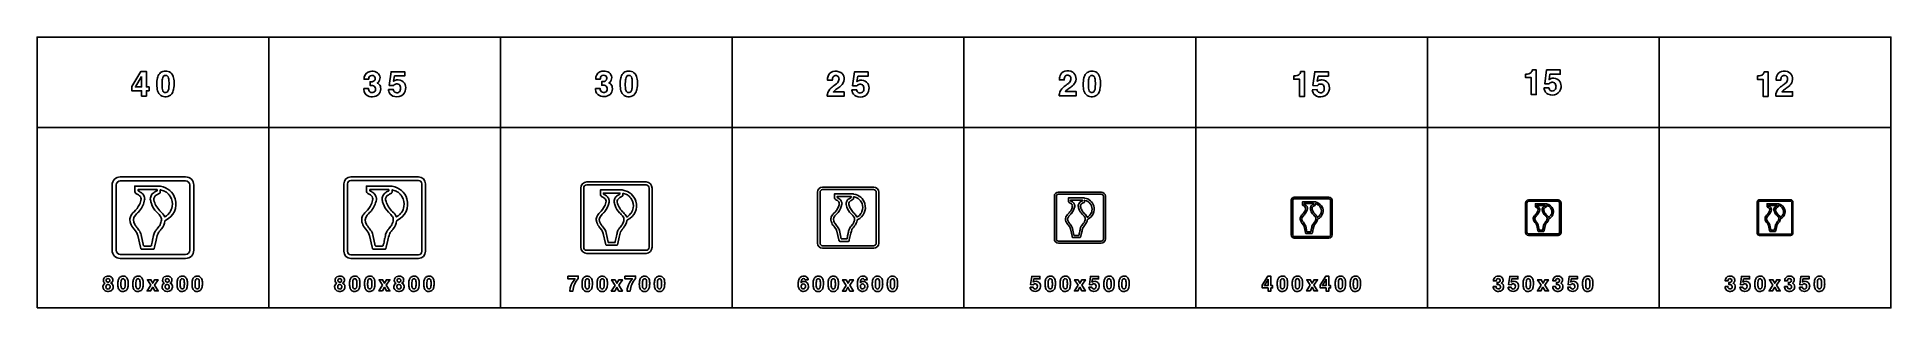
# Model space of a CAD drawing. Extents: x 0 to 18160, y 0 to 2655.
import ezdxf

# ---------------------------------------------------------------- set-up
doc = ezdxf.new("R2010")
doc.units = 0
doc.header["$MEASUREMENT"] = 0

msp = doc.modelspace()

# ---------------------------------------------------------------- linework, layer by layer
for points in [[(0, 1770), (2270, 1770), (2270, 2655), (0, 2655)], [(2270, 1770), (4540, 1770), (4540, 2655), (2270, 2655)], [(4540, 1770), (6810, 1770), (6810, 2655), (4540, 2655)], [(6810, 1770), (9080, 1770), (9080, 2655), (6810, 2655)], [(9080, 1770), (11350, 1770), (11350, 2655), (9080, 2655)], [(11350, 1770), (13620, 1770), (13620, 2655), (11350, 2655)], [(13620, 1770), (15890, 1770), (15890, 2655), (13620, 2655)], [(15890, 1770), (18160, 1770), (18160, 2655), (15890, 2655)], [(927.496, 2171.35), (1017.9, 2317.79), (1070.98, 2317.79), (1070.98, 2166.57), (1097.95, 2166.57), (1097.95, 2128.53), (1070.98, 2128.53), (1070.98, 2076.28), (1023.46, 2076.28), (1023.46, 2128.53), (927.496, 2128.53)], [(1023.46, 2269.13), (963.474, 2166.57), (1023.46, 2166.57)], [(0, 0), (2270, 0), (2270, 1770), (0, 1770)], [(2270, 0), (4540, 0), (4540, 1770), (2270, 1770)], [(4540, 0), (6810, 0), (6810, 1770), (4540, 1770)], [(6810, 0), (9080, 0), (9080, 1770), (6810, 1770)], [(9080, 0), (11350, 0), (11350, 1770), (9080, 1770)], [(11350, 0), (13620, 0), (13620, 1770), (11350, 1770)], [(13620, 0), (15890, 0), (15890, 1770), (13620, 1770)], [(15890, 0), (18160, 0), (18160, 1770), (15890, 1770)], [(1115.2, 221.769), (1080.08, 276.319), (1114.84, 276.319), (1133.11, 242.267), (1151.83, 276.319), (1185.98, 276.319), (1150.44, 222.29), (1186.95, 166.272), (1152.4, 166.272), (1132.54, 202.362), (1112.14, 166.272), (1077.99, 166.272)], [(3385.19, 221.769), (3350.07, 276.319), (3384.84, 276.319), (3403.11, 242.267), (3421.83, 276.319), (3455.97, 276.319), (3420.43, 222.29), (3456.95, 166.271), (3422.4, 166.271), (3402.54, 202.361), (3382.14, 166.271), (3347.99, 166.271)], [(5662.41, 221.387), (5627.29, 275.936), (5662.06, 275.936), (5680.33, 241.884), (5699.05, 275.936), (5733.19, 275.936), (5697.65, 221.908), (5734.17, 165.889), (5699.62, 165.889), (5679.76, 201.979), (5659.35, 165.889), (5625.21, 165.889)], [(7925.79, 221.523), (7890.67, 276.072), (7925.43, 276.072), (7943.7, 242.02), (7962.42, 276.072), (7996.57, 276.072), (7961.03, 222.044), (7997.54, 166.025), (7962.99, 166.025), (7943.13, 202.115), (7922.73, 166.025), (7888.58, 166.025)], [(10198.2, 221.797), (10163.1, 276.346), (10197.9, 276.346), (10216.2, 242.294), (10234.9, 276.346), (10269, 276.346), (10233.5, 222.318), (10270, 166.299), (10235.4, 166.299), (10215.6, 202.389), (10195.2, 166.299), (10161, 166.299)], [(12001, 222.096), (12055.2, 309.963), (12087.1, 309.963), (12087.1, 219.228), (12103.3, 219.228), (12103.3, 196.409), (12087.1, 196.409), (12087.1, 165.058), (12058.6, 165.058), (12058.6, 196.409), (12001, 196.409)], [(12058.6, 280.769), (12022.6, 219.228), (12058.6, 219.228)], [(12472.5, 221.797), (12437.4, 276.346), (12472.2, 276.346), (12490.5, 242.294), (12509.2, 276.346), (12543.3, 276.346), (12507.8, 222.318), (12544.3, 166.299), (12509.7, 166.299), (12489.9, 202.389), (12469.5, 166.299), (12435.3, 166.299)], [(12569, 222.114), (12623.3, 309.981), (12655.1, 309.981), (12655.1, 219.246), (12671.3, 219.246), (12671.3, 196.427), (12655.1, 196.427), (12655.1, 165.076), (12626.6, 165.076), (12626.6, 196.427), (12569, 196.427)], [(12626.6, 280.787), (12590.6, 219.246), (12626.6, 219.246)], [(14734.2, 221.783), (14699.1, 276.332), (14733.9, 276.332), (14752.1, 242.28), (14770.8, 276.333), (14805, 276.333), (14769.4, 222.304), (14806, 166.285), (14771.4, 166.285), (14751.6, 202.375), (14731.2, 166.285), (14697, 166.285)], [(17004.2, 221.783), (16969.1, 276.332), (17003.9, 276.332), (17022.1, 242.28), (17040.8, 276.333), (17075, 276.333), (17039.4, 222.304), (17076, 166.285), (17041.4, 166.285), (17021.6, 202.375), (17001.2, 166.285), (16967, 166.285)]]:
    msp.add_lwpolyline(points, close=True)
for points in [[(1173.29, 2191.65, -0.0563084), (1179.33, 2254.48, -0.130301), (1201.53, 2298.28, -0.174843), (1243.35, 2319.69, -0.147552), (1296.47, 2313.05, -0.192146), (1333.28, 2269.88, -0.0833996), (1342.52, 2212.85, -0.0545507), (1337.51, 2142.08, -0.116773), (1318.43, 2098, -0.221099), (1263.57, 2070.32, -0.162564), (1212.11, 2082.84, -0.174743), (1180.84, 2128.26, -0.0640867), (1173.37, 2186.95)], [(1224.67, 2161.12, 0.0124589), (1225.19, 2154.8, 0.0668192), (1230.8, 2129.4, 0.615362), (1281.7, 2123.79, 0.0726881), (1287.15, 2136.83, 0.0588562), (1291.85, 2174.11, 0.0389037), (1290.23, 2241.09, 0.084671), (1283.64, 2264.43, 0.156013), (1272.18, 2276.6, 0.143208), (1256.47, 2279.56, 0.172584), (1240.71, 2273.36, 0.132565), (1230.76, 2257.8, 0.0498315), (1226.21, 2236.08, 0.0368731)], [(3199.84, 2150.87), (3246.2, 2150.87, 0.0411845), (3248.26, 2135.66, 0.335066), (3278.75, 2110.39, 0.276505), (3310.74, 2124.92, 0.158203), (3316.31, 2145.65, 0.0878221), (3313.34, 2161.57, 0.217575), (3294.82, 2178.43, 0.0882727), (3273.57, 2181.56), (3262.75, 2181.56), (3262.75, 2216.82, 0.0282129), (3282.34, 2217.42, 0.50028), (3309.32, 2262.91, 0.235001), (3290.79, 2277.96, 0.165496), (3265.12, 2275.67, 0.220849), (3250.9, 2259.12, 0.055705), (3248.02, 2240.92), (3203.2, 2240.92, -0.0488003), (3204.97, 2263.51, -0.30773), (3262.59, 2318.01, -0.146685), (3322.07, 2312.08, -0.469869), (3348.61, 2219.31, -0.0891152), (3336.57, 2207.54), (3332.3, 2204.54, -0.0245333), (3343.48, 2198.14, -0.202429), (3365.75, 2161.45, -0.422325), (3303.08, 2072, -0.154301), (3238.98, 2079.19, -0.287878), (3199.96, 2139.89, -0.0143877)], [(3442.43, 2139.57), (3489.39, 2141.35, 0.0452719), (3495.79, 2125.12, 0.0567733), (3500.53, 2118.25, 0.070207), (3504.95, 2114.77, 0.264984), (3540.97, 2112.87, 0.20748), (3558.38, 2135.98, 0.147389), (3557.24, 2174.01, 0.308532), (3527.86, 2195.42, 0.215743), (3498.08, 2185.19, 0.028781), (3492.71, 2178.95), (3450.09, 2180.96), (3467.91, 2315.64), (3601.95, 2315.64), (3601.95, 2273.77), (3501.51, 2273.77), (3492.55, 2221.76, -0.0211252), (3505.46, 2229.3, -0.121371), (3538.8, 2235.15, -0.244671), (3598.59, 2203.2, -0.173069), (3610.16, 2144.07, -0.256779), (3564.98, 2078.08, -0.199585), (3485.44, 2077.01, -0.245625), (3445.16, 2125.91, -0.0170062)], [(5469.08, 2152.29), (5515.45, 2152.29, 0.0411845), (5517.5, 2137.08, 0.335066), (5547.99, 2111.8, 0.276505), (5579.98, 2126.34, 0.158203), (5585.55, 2147.07, 0.0878221), (5582.59, 2162.99, 0.217575), (5564.07, 2179.85, 0.0882727), (5542.82, 2182.97), (5532, 2182.97), (5532, 2218.24, 0.0282129), (5551.59, 2218.83, 0.50028), (5578.56, 2264.33, 0.235001), (5560.04, 2279.38, 0.165496), (5534.37, 2277.09, 0.220849), (5520.15, 2260.54, 0.055705), (5517.27, 2242.33), (5472.44, 2242.33, -0.0488003), (5474.22, 2264.92, -0.30773), (5531.84, 2319.43, -0.146685), (5591.32, 2313.5, -0.469869), (5617.86, 2220.73, -0.0891152), (5605.81, 2208.96), (5601.55, 2205.96, -0.0245333), (5612.72, 2199.56, -0.202429), (5635, 2162.87, -0.422325), (5572.32, 2073.41, -0.154301), (5508.22, 2080.6, -0.287878), (5469.2, 2141.31, -0.0143877)], [(5711.68, 2191.65, -0.0563084), (5717.72, 2254.48, -0.130301), (5739.91, 2298.28, -0.174843), (5781.74, 2319.69, -0.147552), (5834.86, 2313.05, -0.192146), (5871.67, 2269.88, -0.0833996), (5880.91, 2212.85, -0.0545507), (5875.89, 2142.08, -0.116773), (5856.82, 2098, -0.221099), (5801.96, 2070.32, -0.162564), (5750.5, 2082.84, -0.174743), (5719.22, 2128.26, -0.0640867), (5711.76, 2186.95)], [(5763.06, 2161.12, 0.0124589), (5763.57, 2154.8, 0.0668192), (5769.18, 2129.4, 0.615362), (5820.09, 2123.79, 0.0726881), (5825.54, 2136.83, 0.0588562), (5830.24, 2174.11, 0.0389037), (5828.62, 2241.09, 0.084671), (5822.02, 2264.43, 0.156013), (5810.57, 2276.6, 0.143208), (5794.85, 2279.56, 0.172584), (5779.09, 2273.36, 0.132565), (5769.14, 2257.8, 0.0498315), (5764.6, 2236.08, 0.0368731)], [(7741.06, 2074.79, -0.0640343), (7742.32, 2095.72, -0.161687), (7778.14, 2156.27, -0.0283718), (7819.97, 2188.65, 0.0545111), (7840.86, 2206.58, 0.192461), (7855.83, 2246.12, 0.234238), (7842.24, 2272.5, 0.196223), (7816.93, 2277.28, 0.252425), (7795.01, 2260.1, 0.0856617), (7790.86, 2243.08, 0.0202329), (7790.15, 2231.39), (7743.51, 2231.39, -0.0983795), (7749.55, 2272.7, -0.245047), (7795.72, 2315.83, -0.207102), (7872.69, 2307.49, -0.233443), (7905.15, 2255.16, -0.20961), (7886.99, 2190.98, -0.0785124), (7853.06, 2159.51, 0.0107372), (7817.24, 2133.72, 0.0665092), (7801.37, 2117.68), (7905.86, 2117.68), (7905.86, 2074.79)], [(7981.21, 2136.73), (8028.17, 2138.5, 0.0452719), (8034.56, 2122.27, 0.0567733), (8039.3, 2115.4, 0.070207), (8043.73, 2111.92, 0.264984), (8079.74, 2110.03, 0.20748), (8097.16, 2133.13, 0.147389), (8096.02, 2171.17, 0.308532), (8066.63, 2192.57, 0.215743), (8036.85, 2182.34, 0.028781), (8031.48, 2176.1), (7988.87, 2178.12), (8006.68, 2312.79), (8140.72, 2312.79), (8140.72, 2270.93), (8040.29, 2270.93), (8031.33, 2218.92, -0.0211252), (8044.24, 2226.46, -0.121371), (8077.57, 2232.3, -0.244671), (8137.37, 2200.35, -0.173069), (8148.94, 2141.23, -0.256779), (8103.76, 2075.23, -0.199585), (8024.22, 2074.17, -0.245625), (7983.93, 2123.06, -0.0170062)], [(10012.9, 2078.85, -0.0640343), (10014.2, 2099.78, -0.161687), (10050, 2160.33, -0.0283718), (10091.8, 2192.71, 0.0545111), (10112.7, 2210.64, 0.192461), (10127.7, 2250.18, 0.234238), (10114.1, 2276.56, 0.196223), (10088.8, 2281.34, 0.252425), (10066.8, 2264.16, 0.0856617), (10062.7, 2247.14, 0.0202329), (10062, 2235.45), (10015.3, 2235.45, -0.0983795), (10021.4, 2276.76, -0.245047), (10067.6, 2319.89, -0.207102), (10144.5, 2311.55, -0.233443), (10177, 2259.22, -0.20961), (10158.8, 2195.04, -0.0785124), (10124.9, 2163.57, 0.0107372), (10089.1, 2137.78, 0.0665092), (10073.2, 2121.74), (10177.7, 2121.74), (10177.7, 2078.85)], [(10247.9, 2191.49, -0.0563084), (10253.9, 2254.33, -0.130301), (10276.1, 2298.12, -0.174843), (10317.9, 2319.53, -0.147552), (10371, 2312.9, -0.192146), (10407.8, 2269.73, -0.0833996), (10417.1, 2212.7, -0.0545507), (10412.1, 2141.92, -0.116773), (10393, 2097.85, -0.221099), (10338.1, 2070.16, -0.162564), (10286.7, 2082.68, -0.174743), (10255.4, 2128.1, -0.0640867), (10247.9, 2186.79)], [(10299.2, 2160.96, 0.0124589), (10299.8, 2154.64, 0.0668192), (10305.4, 2129.25, 0.615362), (10356.3, 2123.64, 0.0726881), (10361.7, 2136.67, 0.0588562), (10366.4, 2173.95, 0.0389037), (10364.8, 2240.94, 0.084671), (10358.2, 2264.28, 0.156013), (10346.8, 2276.44, 0.143208), (10331, 2279.4, 0.172584), (10315.3, 2273.2, 0.132565), (10305.3, 2257.64, 0.0498315), (10300.8, 2235.92, 0.0368731)], [(12310.9, 2274.45), (12324.1, 2274.45, 0.0261527), (12330.1, 2275.12, 0.0824327), (12354.9, 2282.34, 0.211118), (12374.9, 2306.08, 0.0230957), (12377.6, 2315.99), (12415.7, 2315.99), (12415.7, 2074.01), (12367.1, 2074.01), (12367.1, 2241.03), (12310.9, 2241.03)], [(12491, 2139), (12538, 2140.78, 0.0452719), (12544.4, 2124.55, 0.0567733), (12549.1, 2117.67, 0.070207), (12553.5, 2114.2, 0.264984), (12589.6, 2112.3, 0.20748), (12607, 2135.41, 0.147389), (12605.8, 2173.44, 0.308532), (12576.4, 2194.85, 0.215743), (12546.7, 2184.62, 0.028781), (12541.3, 2178.38), (12498.7, 2180.39), (12516.5, 2315.07), (12650.5, 2315.07), (12650.5, 2273.2), (12550.1, 2273.2), (12541.1, 2221.19, -0.0211252), (12554.1, 2228.73, -0.121371), (12587.4, 2234.58, -0.244671), (12647.2, 2202.63, -0.173069), (12658.8, 2143.5, -0.256779), (12613.6, 2077.51, -0.199585), (12534, 2076.44, -0.245625), (12493.7, 2125.34, -0.0170062)], [(14580.9, 2291.94), (14594, 2291.94, 0.0261527), (14600.1, 2292.61, 0.0824327), (14624.9, 2299.84, 0.211118), (14644.9, 2323.58, 0.0230957), (14647.6, 2333.49), (14685.7, 2333.49), (14685.7, 2091.51), (14637.1, 2091.51), (14637.1, 2258.53), (14580.9, 2258.53)], [(14761, 2156.5), (14808, 2158.28, 0.0452719), (14814.4, 2142.04, 0.0567733), (14819.1, 2135.17, 0.070207), (14823.5, 2131.7, 0.264984), (14859.6, 2129.8, 0.20748), (14877, 2152.9, 0.147389), (14875.8, 2190.94, 0.308532), (14846.4, 2212.34, 0.215743), (14816.7, 2202.11, 0.028781), (14811.3, 2195.87), (14768.7, 2197.89), (14786.5, 2332.56), (14920.5, 2332.56), (14920.5, 2290.7), (14820.1, 2290.7), (14811.1, 2238.69, -0.0211252), (14824, 2246.23, -0.121371), (14857.4, 2252.08, -0.244671), (14917.2, 2220.12, -0.173069), (14928.7, 2161, -0.256779), (14883.6, 2095.01, -0.199585), (14804, 2093.94, -0.245625), (14763.7, 2142.83, -0.0170062)], [(16852.4, 2273.43), (16865.5, 2273.43, 0.0261527), (16871.5, 2274.1, 0.0824327), (16896.4, 2281.32, 0.211118), (16916.4, 2305.06, 0.0230957), (16919, 2314.97), (16957.1, 2314.97), (16957.1, 2072.99), (16908.5, 2072.99), (16908.5, 2240.01), (16852.4, 2240.01)], [(17032.5, 2075.98, -0.0640343), (17033.8, 2096.92, -0.161687), (17069.6, 2157.46, -0.0283718), (17111.4, 2189.85, 0.0545111), (17132.3, 2207.78, 0.192461), (17147.3, 2247.31, 0.234238), (17133.7, 2273.69, 0.196223), (17108.4, 2278.47, 0.252425), (17086.4, 2261.29, 0.0856617), (17082.3, 2244.27, 0.0202329), (17081.6, 2232.58), (17034.9, 2232.58, -0.0983795), (17041, 2273.89, -0.245047), (17087.1, 2317.02, -0.207102), (17164.1, 2308.69, -0.233443), (17196.6, 2256.36, -0.20961), (17178.4, 2192.18, -0.0785124), (17144.5, 2160.7, 0.0107372), (17108.7, 2134.91, 0.0665092), (17092.8, 2118.88), (17197.3, 2118.88), (17197.3, 2075.98)], [(815, 485, -0.414213), (735, 565), (735, 1205, -0.414213), (815, 1285), (1455, 1285, -0.414213), (1535, 1205), (1535, 565, -0.414213), (1455, 485)], [(3075, 485, -0.414213), (3005, 555), (3005, 1215, -0.414213), (3075, 1285), (3735, 1285, -0.414213), (3805, 1215), (3805, 555, -0.414213), (3735, 485)], [(815, 525), (1455, 525, 0.414213), (1495, 565), (1495, 1205, 0.414213), (1455, 1245), (815, 1245, 0.414213), (775, 1205), (775, 565, 0.414213)], [(1204.6, 1194.9, -0.0340739), (1205.27, 1194.6, -0.00857291), (1206.3, 1193.88, 0.0593856), (1209.57, 1192.42, -0.282679), (1353.63, 1068.26, -0.364549), (1259.75, 859.379, -0.0226736), (1258.57, 859.01, 0.266112), (1252.66, 853.238), (1251.59, 848.901, -0.134229), (1219.27, 776.979, -0.0273007), (1207.82, 762.118), (1206.44, 760.514, 0.0744939), (1185.13, 730.059, 0.00950891), (1182.61, 724.429, 0.05286), (1167.02, 664.908), (1150.55, 596.068), (1147.41, 581.937, -0.19422), (1144.3, 577.182, -0.132935), (1137.75, 575.258, -0.0196511), (1132.96, 575.135), (1030.71, 575.135, -0.0701267), (1022.09, 575.955, -0.227744), (1016.25, 580.95, -0.0207458), (1016, 581.879), (1013.1, 594.778), (986.385, 709.111), (984.255, 717.106, 0.0637244), (976.304, 737.254, 0.0414597), (971.492, 744.566), (950.929, 770.495, -0.0343569), (948.822, 773.564, 0.0317537), (946.889, 776.412, -0.111958), (916.17, 830.184), (914.402, 834.285, -0.0366296), (910.992, 848.78, -0.131151), (914.804, 894.359, -0.110421), (949.902, 942.847, 0.0952168), (1002.38, 1012.29, 0.107476), (1018.61, 1068.28, 0.264903), (994.983, 1107.01, 0.0071277), (968.527, 1121.56, -0.277252), (956.393, 1141.73), (956.416, 1194.9)], [(1049.77, 606.774, -0.0185483), (1045.68, 607.283, -0.229671), (1043.41, 609.113, -0.0236681), (1043, 610.095), (1020.4, 715.707, 0.104092), (997.536, 763.363), (982.202, 781.568, 0.0142857), (964.032, 806.528, -0.0517251), (957.563, 818.256, -0.368759), (962.84, 908.403, -0.0225137), (967.483, 913.546, -0.0256792), (1000.88, 947.901, 0.00998654), (1004.95, 952.381, 0.109392), (1053.56, 1059.86, 0.141868), (1053.79, 1079.27, 0.0275361), (1051.98, 1086.07), (1049.79, 1091.47, 0.0651946), (1039.44, 1111.56, 0.125213), (1018, 1131.85, 0.0322646), (990.135, 1148.52), (990.135, 1159.06), (990.135, 1160.11), (1018.2, 1160.11), (1036.44, 1160.11), (1068.81, 1160.11), (1175, 1160.11), (1175, 1152.88, -0.010174), (1175, 1151.97), (1175, 1148.52, 0.0281396), (1146.63, 1132.79, 0.115797), (1128.6, 1117.8, 0.125209), (1110.46, 1078.11, 0.139213), (1111.08, 1057.02, 0.035704), (1120.09, 1022.57, 0.132423), (1171.49, 940.01, -0.00500407), (1188.21, 921.932, -0.0126131), (1202.47, 906.347, -0.0657696), (1216.92, 882.301, -0.121201), (1218.54, 861.615, -0.0660773), (1213.61, 837.227, -0.0194419), (1205.06, 815.879, -0.0688593), (1191.37, 796.725), (1175.53, 775.74, 0.0300561), (1156.24, 750.026, 0.0869608), (1141.84, 708.633, -0.00983399), (1135.09, 680.312), (1134.93, 679.289), (1128.72, 645.954, -0.00663721), (1121.66, 617.365), (1121.31, 615.765), (1120.46, 611.122), (1120.3, 610.066, -0.0809272), (1119.62, 608.22, -0.22186), (1118.06, 607.216, -0.0106487), (1111.2, 606.774), (1099.97, 606.774), (1090.99, 606.792), (1088.63, 606.774)], [(1323.84, 993.316, -0.114544), (1299.59, 937.03, -0.0140902), (1281.59, 915.193, -0.0508572), (1254.58, 894.988, -0.0536951), (1251.97, 893.495, -0.119907), (1250.97, 893.33, -0.188084), (1250.41, 893.629), (1241.46, 909.057, 0.0923133), (1201.97, 951.888, -0.0723394), (1164.49, 1003.63, -0.0668165), (1144.39, 1058.87, -0.316727), (1168.05, 1105.99, -0.0181247), (1174.82, 1109.89, -0.0147843), (1201.36, 1124.77, 0.184837), (1205.94, 1129.45, 0.0449521), (1207.04, 1133.13), (1206.99, 1155.28, -0.258724), (1207.97, 1156.78, -0.0983207), (1209.51, 1157.19, -0.109448), (1212.81, 1156.45), (1215.09, 1155.6), (1239.07, 1148.71, -0.0588997), (1258.39, 1139.05, -0.0897769), (1286.87, 1115.24, -0.016828), (1304.53, 1092.54, -0.190393)], [(3075, 520), (3735, 520, 0.414213), (3770, 555), (3770, 1215, 0.414213), (3735, 1250), (3075, 1250, 0.414213), (3040, 1215), (3040, 555, 0.414213)], [(3474.6, 1194.9, -0.0340739), (3475.27, 1194.6, -0.00857291), (3476.3, 1193.88, 0.0593856), (3479.57, 1192.42, -0.282679), (3623.63, 1068.26, -0.364549), (3529.75, 859.379, -0.0226736), (3528.57, 859.01, 0.266112), (3522.66, 853.238), (3521.59, 848.901, -0.134229), (3489.27, 776.979, -0.0273007), (3477.82, 762.118), (3476.44, 760.514, 0.0744939), (3455.13, 730.059, 0.00950891), (3452.61, 724.429, 0.05286), (3437.02, 664.908), (3420.55, 596.068), (3417.41, 581.937, -0.19422), (3414.3, 577.182, -0.132935), (3407.75, 575.258, -0.0196511), (3402.96, 575.135), (3300.71, 575.135, -0.0701267), (3292.09, 575.955, -0.227744), (3286.25, 580.95, -0.0207458), (3286, 581.879), (3283.1, 594.778), (3256.38, 709.111), (3254.25, 717.106, 0.0637244), (3246.3, 737.254, 0.0414597), (3241.49, 744.566), (3220.93, 770.495, -0.0343569), (3218.82, 773.564, 0.0317537), (3216.89, 776.412, -0.111958), (3186.17, 830.184), (3184.4, 834.285, -0.0366296), (3180.99, 848.78, -0.131151), (3184.8, 894.359, -0.110421), (3219.9, 942.847, 0.0952168), (3272.38, 1012.29, 0.107476), (3288.61, 1068.28, 0.264903), (3264.98, 1107.01, 0.0071277), (3238.53, 1121.56, -0.277252), (3226.39, 1141.73), (3226.42, 1194.9)], [(3319.77, 606.774, -0.0185483), (3315.68, 607.283, -0.229671), (3313.41, 609.113, -0.0236681), (3313, 610.095), (3290.4, 715.707, 0.104092), (3267.54, 763.363), (3252.2, 781.568, 0.0142857), (3234.03, 806.528, -0.0517251), (3227.56, 818.256, -0.368759), (3232.84, 908.403, -0.0225137), (3237.48, 913.546, -0.0256792), (3270.87, 947.901, 0.00998654), (3274.95, 952.381, 0.109392), (3323.56, 1059.86, 0.141868), (3323.79, 1079.27, 0.0275361), (3321.98, 1086.07), (3319.79, 1091.47, 0.0651946), (3309.44, 1111.56, 0.125213), (3288, 1131.85, 0.0322646), (3260.13, 1148.52), (3260.13, 1159.06), (3260.13, 1160.11), (3288.2, 1160.11), (3306.44, 1160.11), (3338.81, 1160.11), (3445, 1160.11), (3445, 1152.88, -0.010174), (3445, 1151.97), (3445, 1148.52, 0.0281396), (3416.63, 1132.79, 0.115797), (3398.6, 1117.8, 0.125209), (3380.46, 1078.11, 0.139213), (3381.08, 1057.02, 0.035704), (3390.09, 1022.57, 0.132423), (3441.49, 940.01, -0.00500407), (3458.21, 921.932, -0.0126131), (3472.47, 906.347, -0.0657696), (3486.92, 882.301, -0.121201), (3488.54, 861.615, -0.0660773), (3483.61, 837.227, -0.0194419), (3475.06, 815.879, -0.0688593), (3461.37, 796.725), (3445.53, 775.74, 0.0300561), (3426.24, 750.026, 0.0869608), (3411.84, 708.633, -0.00983399), (3405.09, 680.312), (3404.93, 679.289), (3398.72, 645.954, -0.00663721), (3391.66, 617.365), (3391.31, 615.765), (3390.46, 611.122), (3390.3, 610.066, -0.0809272), (3389.62, 608.22, -0.22186), (3388.06, 607.216, -0.0106487), (3381.2, 606.774), (3369.97, 606.774), (3360.99, 606.792), (3358.62, 606.774)], [(3593.84, 993.316, -0.114544), (3569.59, 937.03, -0.0140902), (3551.58, 915.193, -0.0508572), (3524.58, 894.988, -0.0536951), (3521.97, 893.495, -0.119907), (3520.97, 893.33, -0.188084), (3520.41, 893.629), (3511.46, 909.057, 0.0923133), (3471.97, 951.888, -0.0723394), (3434.49, 1003.63, -0.0668165), (3414.39, 1058.87, -0.316727), (3438.05, 1105.99, -0.0181247), (3444.82, 1109.89, -0.0147843), (3471.36, 1124.77, 0.184837), (3475.94, 1129.45, 0.0449521), (3477.04, 1133.13), (3476.99, 1155.28, -0.258724), (3477.97, 1156.78, -0.0983207), (3479.51, 1157.19, -0.109448), (3482.81, 1156.45), (3485.09, 1155.6), (3509.07, 1148.71, -0.0588997), (3528.39, 1139.05, -0.0897769), (3556.87, 1115.24, -0.016828), (3574.53, 1092.54, -0.190393)], [(5385, 535, -0.414213), (5325, 595), (5325, 1175, -0.414213), (5385, 1235), (5965, 1235, -0.414213), (6025, 1175), (6025, 595, -0.414213), (5965, 535)], [(5385, 565), (5965, 565, 0.414213), (5995, 595), (5995, 1175, 0.414213), (5965, 1205), (5385, 1205, 0.414213), (5355, 1175), (5355, 595, 0.414213)], [(5735.9, 1156.16, -0.0340739), (5736.48, 1155.9, -0.00857291), (5737.39, 1155.27, 0.0593856), (5740.25, 1153.99, -0.282679), (5866.3, 1045.35, -0.364549), (5784.16, 862.581, -0.0226736), (5783.12, 862.259, 0.266112), (5777.95, 857.208), (5777.02, 853.413, -0.134229), (5748.73, 790.482, -0.0273007), (5738.71, 777.478), (5737.51, 776.075, 0.0744939), (5718.87, 749.426, 0.00950891), (5716.66, 744.5, 0.05286), (5703.01, 692.419), (5688.61, 632.185), (5685.86, 619.82, -0.19422), (5683.14, 615.66, -0.132935), (5677.41, 613.976, -0.0196511), (5673.21, 613.869), (5583.75, 613.869, -0.0701267), (5576.2, 614.585, -0.227744), (5571.1, 618.956, -0.0207458), (5570.88, 619.769), (5568.34, 631.056), (5544.96, 731.097), (5543.1, 738.093, 0.0637244), (5536.14, 755.722, 0.0414597), (5531.93, 762.12), (5513.94, 784.808, -0.0343569), (5512.09, 787.494, 0.0317537), (5510.4, 789.986, -0.111958), (5483.52, 837.036), (5481.98, 840.624, -0.0366296), (5478.99, 853.308, -0.131151), (5482.33, 893.189, -0.110421), (5513.04, 935.617, 0.0952168), (5558.96, 996.382, 0.107476), (5573.16, 1045.37, 0.264903), (5552.48, 1079.26, 0.0071277), (5529.34, 1091.99, -0.277252), (5518.72, 1109.64), (5518.74, 1156.16)], [(5600.42, 641.552, -0.0185483), (5596.84, 641.997, -0.229671), (5594.86, 643.599, -0.0236681), (5594.5, 644.458), (5574.73, 736.869, 0.104092), (5554.72, 778.568), (5541.3, 794.497, 0.0142857), (5525.4, 816.337, -0.0517251), (5519.74, 826.599, -0.368759), (5524.36, 905.478, -0.0225137), (5528.42, 909.978, -0.0256792), (5557.64, 940.038, 0.00998654), (5561.2, 943.958, 0.109392), (5603.74, 1038, 0.141868), (5603.94, 1054.99, 0.0275361), (5602.36, 1060.94), (5600.44, 1065.66, 0.0651946), (5591.38, 1083.24, 0.125213), (5572.62, 1101, 0.0322646), (5548.24, 1115.58), (5548.24, 1124.8), (5548.24, 1125.72), (5572.8, 1125.72), (5588.76, 1125.72), (5617.08, 1125.72), (5710, 1125.72), (5710, 1119.4, -0.010174), (5710, 1118.6), (5710, 1115.58, 0.0281396), (5685.18, 1101.82, 0.115797), (5669.4, 1088.7, 0.125209), (5653.53, 1053.97, 0.139213), (5654.07, 1035.52, 0.035704), (5661.95, 1005.37, 0.132423), (5706.93, 933.134, -0.00500407), (5721.55, 917.316, -0.0126131), (5734.04, 903.679, -0.0657696), (5746.68, 882.638, -0.121201), (5748.1, 864.538, -0.0660773), (5743.78, 843.199, -0.0194419), (5736.3, 824.519, -0.0688593), (5724.32, 807.759), (5710.46, 789.398, 0.0300561), (5693.58, 766.898, 0.0869608), (5680.98, 730.679, -0.00983399), (5675.08, 705.898), (5674.94, 705.003), (5669.5, 675.835, -0.00663721), (5663.32, 650.82), (5663.02, 649.419), (5662.28, 645.357), (5662.14, 644.433, -0.0809272), (5661.54, 642.818, -0.22186), (5660.18, 641.939, -0.0106487), (5654.17, 641.552), (5644.35, 641.552), (5636.49, 641.568), (5634.42, 641.552)], [(5840.23, 979.777, -0.114544), (5819.02, 930.527, -0.0140902), (5803.26, 911.419, -0.0508572), (5779.63, 893.74, -0.0536951), (5777.35, 892.433, -0.119907), (5776.48, 892.288, -0.188084), (5775.98, 892.55), (5768.15, 906.05, 0.0923133), (5733.6, 943.527, -0.0723394), (5700.8, 988.798, -0.0668165), (5683.21, 1037.13, -0.316727), (5703.92, 1078.36, -0.0181247), (5709.84, 1081.78, -0.0147843), (5733.06, 1094.8, 0.184837), (5737.07, 1098.89, 0.0449521), (5738.03, 1102.11), (5737.99, 1121.49, -0.258724), (5738.85, 1122.81, -0.0983207), (5740.2, 1123.17, -0.109448), (5743.09, 1122.52), (5745.08, 1121.77), (5766.06, 1115.75, -0.0588997), (5782.97, 1107.3, -0.0897769), (5807.88, 1086.46, -0.016828), (5823.34, 1066.6, -0.190393)], [(7695, 585, -0.414213), (7645, 635), (7645, 1135, -0.414213), (7695, 1185), (8195, 1185, -0.414213), (8245, 1135), (8245, 635, -0.414213), (8195, 585)], [(7695, 610), (8195, 610, 0.414213), (8220, 635), (8220, 1135, 0.414213), (8195, 1160), (7695, 1160, 0.414213), (7670, 1135), (7670, 635, 0.414213)], [(7997.2, 1117.42, -0.0340739), (7997.7, 1117.2, -0.00857291), (7998.47, 1116.66, 0.0593856), (8000.93, 1115.57, -0.282679), (8108.97, 1022.45, -0.364549), (8038.56, 865.784, -0.0226736), (8037.67, 865.508, 0.266112), (8033.25, 861.179), (8032.44, 857.926, -0.134229), (8008.2, 803.984, -0.0273007), (7999.61, 792.838), (7998.58, 791.636, 0.0744939), (7982.6, 768.794, 0.00950891), (7980.71, 764.572, 0.05286), (7969.01, 719.931), (7956.67, 668.301), (7954.31, 657.703, -0.19422), (7951.97, 654.137, -0.132935), (7947.06, 652.694, -0.0196511), (7943.47, 652.602), (7866.79, 652.602, -0.0701267), (7860.32, 653.216, -0.227744), (7855.94, 656.963, -0.0207458), (7855.75, 657.659), (7853.57, 667.334), (7833.54, 753.083), (7831.94, 759.08, 0.0637244), (7825.98, 774.19, 0.0414597), (7822.37, 779.675), (7806.95, 799.121, -0.0343569), (7805.37, 801.423, 0.0317537), (7803.92, 803.559, -0.111958), (7780.88, 843.888), (7779.55, 846.964, -0.0366296), (7776.99, 857.835, -0.131151), (7779.85, 892.019, -0.110421), (7806.18, 928.386, 0.0952168), (7845.54, 980.47, 0.107476), (7857.71, 1022.46, 0.264903), (7839.99, 1051.51, 0.0071277), (7820.14, 1062.42, -0.277252), (7811.05, 1077.55), (7811.06, 1117.42)], [(7881.08, 676.33, -0.0185483), (7878.01, 676.712, -0.229671), (7876.31, 678.085, -0.0236681), (7876, 678.822), (7859.05, 758.03, 0.104092), (7841.9, 793.772), (7830.4, 807.426, 0.0142857), (7816.77, 826.146, -0.0517251), (7811.92, 834.942, -0.368759), (7815.88, 902.553, -0.0225137), (7819.36, 906.41, -0.0256792), (7844.41, 932.176, 0.00998654), (7847.46, 935.536, 0.109392), (7883.92, 1016.15, 0.141868), (7884.09, 1030.7, 0.0275361), (7882.74, 1035.8), (7881.09, 1039.85, 0.0651946), (7873.33, 1054.92, 0.125213), (7857.25, 1070.14, 0.0322646), (7836.35, 1082.64), (7836.35, 1090.54), (7836.35, 1091.33), (7857.4, 1091.33), (7871.08, 1091.33), (7895.36, 1091.33), (7975, 1091.33), (7975, 1085.91, -0.010174), (7975, 1085.23), (7975, 1082.64, 0.0281396), (7953.73, 1070.84, 0.115797), (7940.2, 1059.6, 0.125209), (7926.6, 1029.83, 0.139213), (7927.06, 1014.01, 0.035704), (7933.82, 988.178, 0.132423), (7972.37, 926.258, -0.00500407), (7984.9, 912.699, -0.0126131), (7995.6, 901.011, -0.0657696), (8006.44, 882.976, -0.121201), (8007.66, 867.462, -0.0660773), (8003.96, 849.17, -0.0194419), (7997.54, 833.159, -0.0688593), (7987.27, 818.794), (7975.4, 803.055, 0.0300561), (7960.93, 783.77, 0.0869608), (7950.13, 752.725, -0.00983399), (7945.07, 731.484), (7944.95, 730.717), (7940.29, 705.716, -0.00663721), (7934.99, 684.274), (7934.73, 683.074), (7934.1, 679.592), (7933.98, 678.8, -0.0809272), (7933.46, 677.415, -0.22186), (7932.3, 676.662, -0.0106487), (7927.15, 676.33), (7918.73, 676.33), (7911.99, 676.344), (7910.22, 676.33)], [(10005, 635, -0.414213), (9965, 675), (9965, 1095, -0.414213), (10005, 1135), (10425, 1135, -0.414213), (10465, 1095), (10465, 675, -0.414213), (10425, 635)], [(10005, 655), (10425, 655, 0.414213), (10445, 675), (10445, 1095, 0.414213), (10425, 1115), (10005, 1115, 0.414213), (9985, 1095), (9985, 675, 0.414213)], [(8086.63, 966.237, -0.114544), (8068.44, 924.023, -0.0140902), (8054.94, 907.645, -0.0508572), (8034.68, 892.491, -0.0536951), (8032.73, 891.371, -0.119907), (8031.77, 891.359), (8024.84, 903.043, 0.0923133), (7995.23, 935.166, -0.0723394), (7967.12, 973.97, -0.0668165), (7952.04, 1015.4, -0.316727), (7969.79, 1050.74, -0.0181247), (7974.87, 1053.67, -0.0147843), (7994.77, 1064.83, 0.184837), (7998.2, 1068.34, 0.0449521), (7999.03, 1071.1), (7998.99, 1087.71, -0.258724), (7999.73, 1088.84, -0.0983207), (8000.88, 1089.15, -0.109448), (8003.36, 1088.59), (8005.07, 1087.95), (8023.05, 1082.78, -0.0588997), (8037.55, 1075.54, -0.0897769), (8058.9, 1057.68, -0.016828), (8072.15, 1040.66, -0.190393)], [(10258.5, 1078.69, -0.00857291), (10259.6, 1078.05, 0.0593856), (10261.6, 1077.14, -0.282679), (10351.6, 999.538, -0.364549), (10293, 868.987, -0.0226736), (10292.2, 868.757, 0.266112), (10288.5, 865.149), (10287.9, 862.438, -0.134229), (10267.7, 817.487, -0.0273007), (10260.5, 808.199), (10259.6, 807.197, 0.0744939), (10246.3, 788.162, 0.00950891), (10244.8, 784.643, 0.05286), (10235, 747.442), (10224.7, 704.418), (10222.8, 695.585, -0.19422), (10220.8, 692.614, -0.132935), (10216.7, 691.411, -0.0196511), (10213.7, 691.335), (10149.8, 691.335, -0.0701267), (10144.4, 691.847, -0.227744), (10140.8, 694.969, -0.0207458), (10140.6, 695.549), (10138.8, 703.611), (10122.1, 775.069), (10120.8, 780.067, 0.0637244), (10115.8, 792.659, 0.0414597), (10112.8, 797.229), (10100, 813.434, -0.0343569), (10098.6, 815.353, 0.0317537), (10097.4, 817.133, -0.111958), (10078.2, 850.74), (10077.1, 853.303, -0.0366296), (10075, 862.363, -0.131151), (10077.4, 890.849, -0.110421), (10099.3, 921.155, 0.0952168), (10132.1, 964.559, 0.107476), (10142.3, 999.55, 0.264903), (10127.5, 1023.76, 0.0071277), (10111, 1032.85, -0.277252), (10103.4, 1045.45), (10103.4, 1078.69)], [(10161.7, 711.109, -0.0185483), (10159.2, 711.427, -0.229671), (10157.8, 712.571, -0.0236681), (10157.5, 713.185), (10143.4, 779.192, 0.104092), (10129.1, 808.977), (10119.5, 820.355, 0.0142857), (10108.1, 835.955, -0.0517251), (10104.1, 843.285, -0.368759), (10107.4, 899.627, -0.0225137), (10110.3, 902.841, -0.0256792), (10131.2, 924.313, 0.00998654), (10133.7, 927.113, 0.109392), (10164.1, 994.288, 0.141868), (10164.2, 1006.42, 0.0275361), (10163.1, 1010.67), (10161.7, 1014.04, 0.0651946), (10155.3, 1026.6, 0.125213), (10141.9, 1039.28, 0.0322646), (10124.5, 1049.7), (10124.5, 1056.28), (10124.5, 1056.94), (10142, 1056.94), (10153.4, 1056.94), (10173.6, 1056.94), (10240, 1056.94), (10240, 1052.43, -0.010174), (10240, 1051.86), (10240, 1049.7, 0.0281396), (10222.3, 1039.87, 0.115797), (10211, 1030.5, 0.125209), (10199.7, 1005.7, 0.139213), (10200, 992.512, 0.035704), (10205.7, 970.982, 0.132423), (10237.8, 919.382, -0.00500407), (10248.3, 908.083, -0.0126131), (10257.2, 898.342, -0.0657696), (10266.2, 883.313, -0.121201), (10267.2, 870.385, -0.0660773), (10264.1, 855.142, -0.0194419), (10258.8, 841.799, -0.0688593), (10250.2, 829.828), (10240.3, 816.713, 0.0300561), (10228.3, 800.641, 0.0869608), (10219.3, 774.771, -0.00983399), (10215.1, 757.07), (10215, 756.431), (10211.1, 735.596, -0.00663721), (10206.7, 717.728), (10206.4, 716.728), (10205.9, 713.826), (10205.8, 713.166, -0.0809272), (10205.4, 712.013, -0.22186), (10204.4, 711.385, -0.0106487), (10200.1, 711.109), (10193.1, 711.109), (10187.5, 711.12), (10186, 711.109)], [(10333, 952.698, -0.114544), (10317.9, 917.519, -0.0140902), (10306.6, 903.871, -0.0508572), (10289.7, 891.243, -0.0536951), (10288.1, 890.309, -0.119907), (10287.3, 890.3), (10281.5, 900.036, 0.0923133), (10256.9, 926.805, -0.0723394), (10233.4, 959.142, -0.0668165), (10220.9, 993.667, -0.316727), (10235.7, 1023.12, -0.0181247), (10239.9, 1025.56, -0.0147843), (10256.5, 1034.86, 0.184837), (10259.3, 1037.78, 0.0449521), (10260, 1040.08), (10260, 1053.92, -0.258724), (10260.6, 1054.87, -0.0983207), (10261.6, 1055.12, -0.109448), (10263.6, 1054.66), (10265.1, 1054.12), (10280, 1049.82, -0.0588997), (10292.1, 1043.78, -0.0897769), (10309.9, 1028.9, -0.016828), (10321, 1014.72, -0.190393)], [(12315, 685, -0.414213), (12285, 715), (12285, 1055, -0.414213), (12315, 1085), (12655, 1085, -0.414213), (12685, 1055), (12685, 715, -0.414213), (12655, 685)], [(12315, 700), (12655, 700, 0.414213), (12670, 715), (12670, 1055, 0.414213), (12655, 1070), (12315, 1070, 0.414213), (12300, 1055), (12300, 715, 0.414213)], [(12519.8, 1039.95, -0.00857291), (12520.6, 1039.44, 0.0593856), (12522.3, 1038.71, -0.282679), (12594.3, 976.63, -0.364549), (12547.4, 872.189, -0.0226736), (12546.8, 872.005, 0.266112), (12543.8, 869.119), (12543.3, 866.951, -0.134229), (12527.1, 830.99, -0.0273007), (12521.4, 823.559), (12520.7, 822.757, 0.0744939), (12510.1, 807.529, 0.00950891), (12508.8, 804.715, 0.05286), (12501, 774.954), (12492.8, 740.534), (12491.2, 733.468, -0.19422), (12489.6, 731.091, -0.132935), (12486.4, 730.129, -0.0196511), (12484, 730.068), (12432.9, 730.068, -0.0701267), (12428.5, 730.477, -0.227744), (12425.6, 733.207), (12424, 739.889), (12410.7, 797.055), (12409.6, 801.053, 0.0637244), (12405.7, 811.127, 0.0414597), (12403.2, 814.783), (12393, 827.747, -0.0343569), (12391.9, 829.282, 0.0317537), (12390.9, 830.706, -0.111958), (12375.6, 857.592), (12374.7, 859.642, -0.0366296), (12373, 866.89, -0.131151), (12374.9, 889.679, -0.110421), (12392.5, 913.924, 0.0952168), (12418.7, 948.647, 0.107476), (12426.8, 976.64, 0.264903), (12415, 996.006, 0.0071277), (12401.8, 1003.28, -0.277252), (12395.7, 1013.36), (12395.7, 1039.95)], [(12442.4, 745.887, -0.0185483), (12440.3, 746.141, -0.229671), (12439.2, 747.057, -0.0236681), (12439, 747.548), (12427.7, 800.353, 0.104092), (12416.3, 824.182), (12408.6, 833.284, 0.0142857), (12399.5, 845.764, -0.0517251), (12396.3, 851.628, -0.368759), (12398.9, 896.702, -0.0225137), (12401.2, 899.273, -0.0256792), (12417.9, 916.451, 0.00998654), (12420, 918.691, 0.109392), (12444.3, 972.43, 0.141868), (12444.4, 982.136, 0.0275361), (12443.5, 985.536), (12442.4, 988.233, 0.0651946), (12437.2, 998.279, 0.125213), (12426.5, 1008.43, 0.0322646), (12412.6, 1016.76), (12412.6, 1022.03), (12412.6, 1022.55), (12426.6, 1022.55), (12435.7, 1022.55), (12451.9, 1022.55), (12505, 1022.55), (12505, 1018.71), (12505, 1016.76, 0.0281396), (12490.8, 1008.9, 0.115797), (12481.8, 1001.4, 0.125209), (12472.7, 981.557, 0.139213), (12473, 971.01, 0.035704), (12477.5, 953.785, 0.132423), (12503.2, 912.505, -0.00500407), (12511.6, 903.466, -0.0126131), (12518.7, 895.674, -0.0657696), (12526, 883.65, -0.121201), (12526.8, 873.308, -0.0660773), (12524.3, 861.114, -0.0194419), (12520, 850.439, -0.0688593), (12513.2, 840.862), (12505.3, 830.37, 0.0300561), (12495.6, 817.513, 0.0869608), (12488.4, 796.817, -0.00983399), (12485, 782.4), (12481.9, 765.477, -0.00663721), (12478.3, 751.183), (12478.2, 750.382), (12477.7, 748.061), (12477.7, 747.533, -0.0809272), (12477.3, 746.61, -0.22186), (12476.5, 746.108, -0.0106487), (12473.1, 745.887), (12467.5, 745.887), (12463, 745.896), (12461.8, 745.887)], [(12579.4, 939.158, -0.114544), (12567.3, 911.015, -0.0140902), (12558.3, 900.097, -0.0508572), (12544.8, 889.994, -0.0536951), (12543.2, 889.206, -0.188084), (12542.7, 889.314), (12538.2, 897.029, 0.0923133), (12518.5, 918.444, -0.0723394), (12499.7, 944.313, -0.0668165), (12489.7, 971.934, -0.316727), (12501.5, 995.494, -0.0181247), (12504.9, 997.445, -0.0147843), (12518.2, 1004.89, 0.184837), (12520.5, 1007.23, 0.0449521), (12521, 1009.06), (12521, 1020.14, -0.258724), (12521.5, 1020.89, -0.0983207), (12522.3, 1021.1, -0.109448), (12523.9, 1020.73), (12525, 1020.3), (12537, 1016.86, -0.0588997), (12546.7, 1012.03, -0.0897769), (12560.9, 1000.12, -0.016828), (12569.8, 988.772, -0.190393)], [(14610, 710, -0.414213), (14580, 740), (14580, 1030, -0.414213), (14610, 1060), (14900, 1060, -0.414213), (14930, 1030), (14930, 740, -0.414213), (14900, 710)], [(14610, 725), (14900, 725, 0.414213), (14915, 740), (14915, 1030, 0.414213), (14900, 1045), (14610, 1045, 0.414213), (14595, 1030), (14595, 740, 0.414213)], [(14785.5, 1020.58, -0.00857291), (14786.2, 1020.13, 0.0593856), (14787.6, 1019.5, -0.282679), (14850.7, 965.177, -0.364549), (14809.6, 873.791, -0.0226736), (14809.1, 873.63, 0.266112), (14806.5, 871.104), (14806, 869.207, -0.134229), (14791.9, 837.741, -0.0273007), (14786.9, 831.239), (14786.3, 830.538, 0.0744939), (14776.9, 817.213, 0.00950891), (14775.8, 814.75, 0.05286), (14769, 788.71), (14761.8, 758.593), (14760.4, 752.41, -0.19422), (14759.1, 750.33, -0.132935), (14756.2, 749.488, -0.0196511), (14754.1, 749.434), (14709.4, 749.434, -0.0701267), (14705.6, 749.793, -0.227744), (14703, 752.181), (14701.7, 758.028), (14690, 808.049), (14689.1, 811.547, 0.0637244), (14685.6, 820.361, 0.0414597), (14683.5, 823.56), (14674.5, 834.904, -0.0343569), (14673.5, 836.247, 0.0317537), (14672.7, 837.493, -0.111958), (14659.3, 861.018), (14658.5, 862.812, -0.0366296), (14657, 869.154, -0.131151), (14658.7, 889.095, -0.110421), (14674, 910.308, 0.0952168), (14697, 940.691, 0.107476), (14704.1, 965.185, 0.264903), (14693.7, 982.131, 0.0071277), (14682.2, 988.494, -0.277252), (14676.9, 997.318), (14676.9, 1020.58)], [(14717.7, 763.276, -0.0185483), (14715.9, 763.499, -0.229671), (14714.8, 764.514), (14704.9, 810.934, 0.104092), (14694.9, 831.784), (14688.2, 839.749, 0.0142857), (14680.2, 850.669, -0.0517251), (14677.4, 855.8, -0.368759), (14679.7, 895.239, -0.0225137), (14681.7, 897.489, -0.0256792), (14696.3, 912.519, 0.00998654), (14698.1, 914.479, 0.109392), (14719.4, 961.502, 0.141868), (14719.5, 969.994, 0.0275361), (14718.7, 972.97), (14717.7, 975.329, 0.0651946), (14713.2, 984.119, 0.125213), (14703.8, 992.999, 0.0322646), (14691.6, 1000.29), (14691.6, 1005.13), (14703.9, 1005.36), (14711.9, 1005.36), (14726, 1005.36), (14772.5, 1005.36), (14772.5, 1002), (14772.5, 1000.29, 0.0281396), (14760.1, 993.409, 0.115797), (14752.2, 986.849, 0.125209), (14744.3, 969.487, 0.139213), (14744.5, 960.259, 0.035704), (14748.5, 945.187, 0.132423), (14771, 909.067, -0.00500407), (14778.3, 901.158, -0.0126131), (14784.5, 894.34, -0.0657696), (14790.8, 883.819, -0.121201), (14791.6, 874.769, -0.0660773), (14789.4, 864.099, -0.0194419), (14785.7, 854.76, -0.0688593), (14779.7, 846.38), (14772.7, 837.199, 0.0300561), (14764.3, 825.949, 0.0869608), (14758, 807.84, -0.00983399), (14755, 795.225), (14752.3, 780.418, -0.00663721), (14749.2, 767.91), (14749, 767.21), (14748.6, 764.948, -0.0809272), (14748.3, 763.909, -0.22186), (14747.6, 763.47, -0.0106487), (14744.6, 763.276), (14739.7, 763.276), (14735.7, 763.284), (14734.7, 763.276)], [(14837.6, 932.388, -0.114544), (14827, 907.763, -0.0140902), (14819.1, 898.21, -0.0508572), (14807.3, 889.37, -0.0536951), (14806, 888.68, -0.188084), (14805.5, 888.775), (14801.6, 895.525, 0.0923133), (14784.3, 914.263, -0.0723394), (14767.9, 936.899, -0.0668165), (14759.1, 961.067, -0.316727), (14769.5, 981.682, -0.0181247), (14772.4, 983.389, -0.0147843), (14784, 989.9, 0.184837), (14786, 991.947, 0.0449521), (14786.5, 993.557), (14786.5, 1003.25, -0.258724), (14786.9, 1003.91, -0.0983207), (14787.6, 1004.08, -0.109448), (14789, 1003.76), (14790, 1003.39), (14800.5, 1000.37, -0.0588997), (14809, 996.148, -0.0897769), (14821.4, 985.732, -0.016828), (14829.2, 975.801, -0.190393)], [(16874, 710, -0.414213), (16850, 734), (16850, 1036, -0.414213), (16874, 1060), (17176, 1060, -0.414213), (17200, 1036), (17200, 734, -0.414213), (17176, 710)], [(16874, 722.001), (17176, 722.001, 0.414213), (17188, 734.001), (17188, 1036, 0.414213), (17176, 1048), (16874, 1048, 0.414213), (16862, 1036), (16862, 734.001, 0.414213)], [(17055.5, 1020.58, -0.00857291), (17056.2, 1020.13, 0.0593856), (17057.6, 1019.5, -0.282679), (17120.7, 965.177, -0.364549), (17079.6, 873.791, -0.0226736), (17079.1, 873.63, 0.266112), (17076.5, 871.104), (17076, 869.207, -0.134229), (17061.9, 837.741, -0.0273007), (17056.9, 831.239), (17056.3, 830.538, 0.0744939), (17046.9, 817.213, 0.00950891), (17045.8, 814.75, 0.05286), (17039, 788.71), (17031.8, 758.593), (17030.4, 752.41, -0.19422), (17029.1, 750.33, -0.132935), (17026.2, 749.488, -0.0196511), (17024.1, 749.434), (16979.4, 749.434, -0.0701267), (16975.6, 749.793, -0.227744), (16973, 752.181), (16971.7, 758.028), (16960, 808.049), (16959.1, 811.547, 0.0637244), (16955.6, 820.361, 0.0414597), (16953.5, 823.56), (16944.5, 834.904, -0.0343569), (16943.5, 836.247, 0.0317537), (16942.7, 837.493, -0.111958), (16929.3, 861.018), (16928.5, 862.812, -0.0366296), (16927, 869.154, -0.131151), (16928.7, 889.095, -0.110421), (16944, 910.308, 0.0952168), (16967, 940.691, 0.107476), (16974.1, 965.185, 0.264903), (16963.7, 982.131, 0.0071277), (16952.2, 988.494, -0.277252), (16946.9, 997.318), (16946.9, 1020.58)], [(16987.7, 763.276, -0.0185483), (16985.9, 763.499, -0.229671), (16984.8, 764.514), (16974.9, 810.934, 0.104092), (16964.9, 831.784), (16958.2, 839.749, 0.0142857), (16950.2, 850.669, -0.0517251), (16947.4, 855.8, -0.368759), (16949.7, 895.239, -0.0225137), (16951.7, 897.489, -0.0256792), (16966.3, 912.519, 0.00998654), (16968.1, 914.479, 0.109392), (16989.4, 961.502, 0.141868), (16989.5, 969.994, 0.0275361), (16988.7, 972.97), (16987.7, 975.329, 0.0651946), (16983.2, 984.119, 0.125213), (16973.8, 992.999, 0.0322646), (16961.6, 1000.29), (16961.6, 1005.13), (16973.9, 1005.36), (16981.9, 1005.36), (16996, 1005.36), (17042.5, 1005.36), (17042.5, 1002), (17042.5, 1000.29, 0.0281396), (17030.1, 993.409, 0.115797), (17022.2, 986.849, 0.125209), (17014.3, 969.487, 0.139213), (17014.5, 960.259, 0.035704), (17018.5, 945.187, 0.132423), (17041, 909.067, -0.00500407), (17048.3, 901.158, -0.0126131), (17054.5, 894.34, -0.0657696), (17060.8, 883.819, -0.121201), (17061.6, 874.769, -0.0660773), (17059.4, 864.099, -0.0194419), (17055.7, 854.76, -0.0688593), (17049.7, 846.38), (17042.7, 837.199, 0.0300561), (17034.3, 825.949, 0.0869608), (17028, 807.84, -0.00983399), (17025, 795.225), (17022.3, 780.418, -0.00663721), (17019.2, 767.91), (17019, 767.21), (17018.6, 764.948, -0.0809272), (17018.3, 763.909, -0.22186), (17017.6, 763.47, -0.0106487), (17014.6, 763.276), (17009.7, 763.276), (17005.7, 763.284), (17004.7, 763.276)], [(17107.6, 932.388, -0.114544), (17097, 907.763, -0.0140902), (17089.1, 898.21, -0.0508572), (17077.3, 889.37, -0.0536951), (17076, 888.68, -0.188084), (17075.5, 888.775), (17071.6, 895.525, 0.0923133), (17054.3, 914.263, -0.0723394), (17037.9, 936.899, -0.0668165), (17029.1, 961.067, -0.316727), (17039.5, 981.682, -0.0181247), (17042.4, 983.389, -0.0147843), (17054, 989.9, 0.184837), (17056, 991.947, 0.0449521), (17056.5, 993.557), (17056.5, 1003.25, -0.258724), (17056.9, 1003.91, -0.0983207), (17057.6, 1004.08, -0.109448), (17059, 1003.76), (17060, 1003.39), (17070.5, 1000.37, -0.0588997), (17079, 996.148, -0.0897769), (17091.4, 985.732, -0.016828), (17099.2, 975.801, -0.190393)], [(667.968, 242.323, -0.0382282), (664.485, 243.627, -0.270406), (649.106, 267.703, -0.377372), (679.437, 309.622, -0.15371), (717.921, 307.513, -0.416366), (738.324, 258.058, -0.173733), (723.774, 243.674), (722.328, 242.987, -0.0479914), (731.997, 238.034, -0.173856), (743.608, 221.873, -0.440125), (712.542, 164.243, -0.184), (667.115, 168.106, -0.410286), (649.627, 226.897, -0.151435), (664.035, 240.357)], [(674.84, 207.087, 0.0490068), (675.765, 200.381, 0.121824), (679.864, 191.992, 0.229649), (696.878, 185.641, 0.256774), (712.873, 195.57, 0.178638), (714.674, 215.12, 0.196143), (706.475, 226.186, 0.197496), (689.082, 228.271, 0.222887), (677.163, 219.006, 0.124888)], [(677.305, 267.821, 0.0587981), (678.182, 263.887, 0.18403), (685.267, 254.717, 0.217144), (702.684, 253.485, 0.192437), (710.883, 260.57, 0.157808), (712.542, 273.982, 0.166677), (707.968, 282.821, 0.173614), (695.954, 287.323, 0.2359), (681.001, 280.902, 0.184791)], [(791.138, 234.258, -0.0563084), (794.763, 271.959, -0.130301), (808.081, 298.238, -0.174843), (833.176, 311.082, -0.147552), (865.048, 307.101, -0.192146), (887.133, 281.201, -0.0833996), (892.678, 246.983, -0.0545507), (889.668, 204.518, -0.116773), (878.223, 178.073, -0.221099), (845.308, 161.461, -0.162564), (814.432, 168.973, -0.174743), (795.664, 196.224, -0.0640867), (791.185, 231.438)], [(821.967, 215.94, 0.0124589), (822.275, 212.149, 0.0668192), (825.64, 196.912, 0.615362), (856.185, 193.547, 0.0726881), (859.455, 201.367, 0.0588562), (862.275, 223.736, 0.0389037), (861.304, 263.926, 0.084671), (857.346, 277.93, 0.156013), (850.474, 285.229, 0.143208), (841.043, 287.006, 0.172584), (831.588, 283.286, 0.132565), (825.616, 273.949, 0.0498315), (822.891, 260.916, 0.0368731)], [(937.884, 234.249, -0.0563084), (941.51, 271.95, -0.130301), (954.827, 298.23, -0.174843), (979.922, 311.073, -0.147552), (1011.79, 307.092, -0.192146), (1033.88, 281.192, -0.0833996), (1039.42, 246.974, -0.0545507), (1036.41, 204.509, -0.116773), (1024.97, 178.064, -0.221099), (992.055, 161.452, -0.162564), (961.178, 168.964, -0.174743), (942.41, 196.215, -0.0640867), (937.931, 231.429)], [(968.713, 215.931, 0.0124589), (969.021, 212.14, 0.0668192), (972.386, 196.903, 0.615362), (1002.93, 193.538, 0.0726881), (1006.2, 201.358, 0.0588562), (1009.02, 223.727, 0.0389037), (1008.05, 263.917, 0.084671), (1004.09, 277.922, 0.156013), (997.22, 285.22, 0.143208), (987.789, 286.997, 0.172584), (978.334, 283.277, 0.132565), (972.363, 273.94, 0.0498315), (969.637, 260.907, 0.0368731)], [(1248.01, 242.296, -0.0382282), (1244.53, 243.599, -0.270406), (1229.15, 267.675, -0.377372), (1259.48, 309.594, -0.15371), (1297.96, 307.485, -0.416366), (1318.36, 258.03, -0.173733), (1303.82, 243.646), (1302.37, 242.959, -0.0479914), (1312.04, 238.007, -0.173856), (1323.65, 221.846, -0.440125), (1292.58, 164.215, -0.184), (1247.16, 168.078, -0.410286), (1229.67, 226.869, -0.151435), (1244.08, 240.329)], [(1254.88, 207.059, 0.0490068), (1255.81, 200.353, 0.121824), (1259.91, 191.964, 0.229649), (1276.92, 185.613, 0.256774), (1292.91, 195.542, 0.178638), (1294.72, 215.092, 0.196143), (1286.52, 226.158, 0.197496), (1269.12, 228.244, 0.222887), (1257.2, 218.978, 0.124888)], [(1257.35, 267.793, 0.0587981), (1258.22, 263.86, 0.18403), (1265.31, 254.689, 0.217144), (1282.73, 253.457, 0.192437), (1290.92, 260.542, 0.157808), (1292.58, 273.955, 0.166677), (1288.01, 282.793, 0.173614), (1276, 287.296, 0.2359), (1261.04, 280.874, 0.184791)], [(1371.18, 234.284, -0.0563084), (1374.8, 271.986, -0.130301), (1388.12, 298.265, -0.174843), (1413.22, 311.109, -0.147552), (1445.09, 307.128, -0.192146), (1467.17, 281.228, -0.0833996), (1472.72, 247.01, -0.0545507), (1469.71, 204.545, -0.116773), (1458.26, 178.1, -0.221099), (1425.35, 161.488, -0.162564), (1394.47, 169, -0.174743), (1375.71, 196.251, -0.0640867), (1371.23, 231.465)], [(1402.01, 215.967, 0.0124589), (1402.32, 212.175, 0.0668192), (1405.68, 196.939, 0.615362), (1436.23, 193.574, 0.0726881), (1439.5, 201.394, 0.0588562), (1442.32, 223.763, 0.0389037), (1441.34, 263.953, 0.084671), (1437.39, 277.957, 0.156013), (1430.52, 285.256, 0.143208), (1421.08, 287.033, 0.172584), (1411.63, 283.313, 0.132565), (1405.66, 273.976, 0.0498315), (1402.93, 260.943, 0.0368731)], [(1517.93, 234.312, -0.0563084), (1521.55, 272.013, -0.130301), (1534.87, 298.293, -0.174843), (1559.96, 311.136, -0.147552), (1591.84, 307.155, -0.192146), (1613.92, 281.255, -0.0833996), (1619.47, 247.037, -0.0545507), (1616.46, 204.573, -0.116773), (1605.01, 178.127, -0.221099), (1572.1, 161.516, -0.162564), (1541.22, 169.028, -0.174743), (1522.45, 196.279, -0.0640867), (1517.97, 231.492)], [(1548.75, 215.994, 0.0124589), (1549.06, 212.203, 0.0668192), (1552.43, 196.966, 0.615362), (1582.97, 193.601, 0.0726881), (1586.24, 201.421, 0.0588562), (1589.06, 223.791, 0.0389037), (1588.09, 263.98, 0.084671), (1584.13, 277.985, 0.156013), (1577.26, 285.283, 0.143208), (1567.83, 287.061, 0.172584), (1558.38, 283.34, 0.132565), (1552.4, 274.004, 0.0498315), (1549.68, 260.971, 0.0368731)], [(2937.96, 242.323, -0.0382282), (2934.48, 243.627, -0.270406), (2919.1, 267.702, -0.377372), (2949.43, 309.622, -0.15371), (2987.91, 307.513, -0.416366), (3008.32, 258.058, -0.173733), (2993.77, 243.674), (2992.32, 242.987, -0.0479914), (3001.99, 238.034, -0.173856), (3013.6, 221.873, -0.440125), (2982.54, 164.243, -0.184), (2937.11, 168.105, -0.410286), (2919.62, 226.897, -0.151435), (2934.03, 240.357)], [(2944.83, 207.086, 0.0490068), (2945.76, 200.38, 0.121824), (2949.86, 191.992, 0.229649), (2966.87, 185.641, 0.256774), (2982.87, 195.57, 0.178638), (2984.67, 215.12, 0.196143), (2976.47, 226.186, 0.197496), (2959.08, 228.271, 0.222887), (2947.16, 219.006, 0.124888)], [(2947.3, 267.821, 0.0587981), (2948.18, 263.887, 0.18403), (2955.26, 254.717, 0.217144), (2972.68, 253.485, 0.192437), (2980.88, 260.57, 0.157808), (2982.54, 273.982, 0.166677), (2977.96, 282.821, 0.173614), (2965.95, 287.323, 0.2359), (2951, 280.902, 0.184791)], [(3061.13, 234.257, -0.0563084), (3064.76, 271.959, -0.130301), (3078.07, 298.238, -0.174843), (3103.17, 311.082, -0.147552), (3135.04, 307.101, -0.192146), (3157.13, 281.2, -0.0833996), (3162.67, 246.982, -0.0545507), (3159.66, 204.518, -0.116773), (3148.22, 178.073, -0.221099), (3115.3, 161.461, -0.162564), (3084.43, 168.973, -0.174743), (3065.66, 196.224, -0.0640867), (3061.18, 231.437)], [(3091.96, 215.94, 0.0124589), (3092.27, 212.148, 0.0668192), (3095.63, 196.911, 0.615362), (3126.18, 193.546, 0.0726881), (3129.45, 201.366, 0.0588562), (3132.27, 223.736, 0.0389037), (3131.3, 263.926, 0.084671), (3127.34, 277.93, 0.156013), (3120.47, 285.229, 0.143208), (3111.04, 287.006, 0.172584), (3101.58, 283.286, 0.132565), (3095.61, 273.949, 0.0498315), (3092.89, 260.916, 0.0368731)], [(3207.88, 234.248, -0.0563084), (3211.5, 271.95, -0.130301), (3224.82, 298.229, -0.174843), (3249.92, 311.073, -0.147552), (3281.79, 307.092, -0.192146), (3303.87, 281.192, -0.0833996), (3309.42, 246.974, -0.0545507), (3306.41, 204.509, -0.116773), (3294.96, 178.064, -0.221099), (3262.05, 161.452, -0.162564), (3231.17, 168.964, -0.174743), (3212.4, 196.215, -0.0640867), (3207.93, 231.428)], [(3238.71, 215.931, 0.0124589), (3239.02, 212.139, 0.0668192), (3242.38, 196.902, 0.615362), (3272.93, 193.537, 0.0726881), (3276.2, 201.357, 0.0588562), (3279.02, 223.727, 0.0389037), (3278.04, 263.917, 0.084671), (3274.09, 277.921, 0.156013), (3267.21, 285.22, 0.143208), (3257.78, 286.997, 0.172584), (3248.33, 283.277, 0.132565), (3242.36, 273.94, 0.0498315), (3239.63, 260.907, 0.0368731)], [(3518, 242.296, -0.0382282), (3514.52, 243.599, -0.270406), (3499.14, 267.675, -0.377372), (3529.47, 309.594, -0.15371), (3567.96, 307.485, -0.416366), (3588.36, 258.03, -0.173733), (3573.81, 243.646), (3572.36, 242.959, -0.0479914), (3582.03, 238.007, -0.173856), (3593.64, 221.845, -0.440125), (3562.58, 164.215, -0.184), (3517.15, 168.078, -0.410286), (3499.66, 226.869, -0.151435), (3514.07, 240.329)], [(3524.88, 207.059, 0.0490068), (3525.8, 200.352, 0.121824), (3529.9, 191.964, 0.229649), (3546.91, 185.613, 0.256774), (3562.91, 195.542, 0.178638), (3564.71, 215.092, 0.196143), (3556.51, 226.158, 0.197496), (3539.12, 228.244, 0.222887), (3527.2, 218.978, 0.124888)], [(3527.34, 267.793, 0.0587981), (3528.22, 263.86, 0.18403), (3535.3, 254.689, 0.217144), (3552.72, 253.457, 0.192437), (3560.92, 260.542, 0.157808), (3562.58, 273.954, 0.166677), (3558, 282.793, 0.173614), (3545.99, 287.296, 0.2359), (3531.04, 280.874, 0.184791)], [(3641.17, 234.284, -0.0563084), (3644.8, 271.986, -0.130301), (3658.12, 298.265, -0.174843), (3683.21, 311.109, -0.147552), (3715.08, 307.128, -0.192146), (3737.17, 281.227, -0.0833996), (3742.71, 247.009, -0.0545507), (3739.7, 204.545, -0.116773), (3728.26, 178.099, -0.221099), (3695.34, 161.488, -0.162564), (3664.47, 169, -0.174743), (3645.7, 196.251, -0.0640867), (3641.22, 231.464)], [(3672, 215.967, 0.0124589), (3672.31, 212.175, 0.0668192), (3675.68, 196.938, 0.615362), (3706.22, 193.573, 0.0726881), (3709.49, 201.393, 0.0588562), (3712.31, 223.763, 0.0389037), (3711.34, 263.953, 0.084671), (3707.38, 277.957, 0.156013), (3700.51, 285.256, 0.143208), (3691.08, 287.033, 0.172584), (3681.62, 283.313, 0.132565), (3675.65, 273.976, 0.0498315), (3672.93, 260.943, 0.0368731)], [(3787.92, 234.312, -0.0563084), (3791.54, 272.013, -0.130301), (3804.86, 298.293, -0.174843), (3829.96, 311.136, -0.147552), (3861.83, 307.155, -0.192146), (3883.91, 281.255, -0.0833996), (3889.46, 247.037, -0.0545507), (3886.45, 204.572, -0.116773), (3875, 178.127, -0.221099), (3842.09, 161.515, -0.162564), (3811.21, 169.027, -0.174743), (3792.45, 196.278, -0.0640867), (3787.97, 231.492)], [(3818.75, 215.994, 0.0124589), (3819.06, 212.203, 0.0668192), (3822.42, 196.966, 0.615362), (3852.97, 193.601, 0.0726881), (3856.24, 201.421, 0.0588562), (3859.06, 223.79, 0.0389037), (3858.09, 263.98, 0.084671), (3854.13, 277.985, 0.156013), (3847.26, 285.283, 0.143208), (3837.82, 287.06, 0.172584), (3828.37, 283.34, 0.132565), (3822.4, 274.004, 0.0498315), (3819.67, 260.97, 0.0368731)], [(5197.97, 311.538), (5301.72, 311.538), (5301.72, 287.747, 0.17337), (5248.52, 165.709), (5218.19, 165.709, -0.0554097), (5224.99, 205.33, -0.10295), (5266.79, 281.111), (5270.2, 285.353), (5197.97, 285.353)], [(5338.35, 233.875, -0.0563084), (5341.98, 271.576, -0.130301), (5355.29, 297.856, -0.174843), (5380.39, 310.699, -0.147552), (5412.26, 306.718, -0.192146), (5434.35, 280.818, -0.0833996), (5439.89, 246.6, -0.0545507), (5436.88, 204.136, -0.116773), (5425.44, 177.69, -0.221099), (5392.52, 161.079, -0.162564), (5361.65, 168.591, -0.174743), (5342.88, 195.842, -0.0640867), (5338.4, 231.055)], [(5369.18, 215.557, 0.0124589), (5369.49, 211.766, 0.0668192), (5372.85, 196.529, 0.615362), (5403.4, 193.164, 0.0726881), (5406.67, 200.984, 0.0588562), (5409.49, 223.354, 0.0389037), (5408.52, 263.543, 0.084671), (5404.56, 277.548, 0.156013), (5397.69, 284.846, 0.143208), (5388.26, 286.624, 0.172584), (5378.8, 282.903, 0.132565), (5372.83, 273.567, 0.0498315), (5370.1, 260.534, 0.0368731)], [(5485.1, 233.866, -0.0563084), (5488.72, 271.567, -0.130301), (5502.04, 297.847, -0.174843), (5527.14, 310.69, -0.147552), (5559.01, 306.709, -0.192146), (5581.09, 280.809, -0.0833996), (5586.64, 246.591, -0.0545507), (5583.63, 204.127, -0.116773), (5572.18, 177.681, -0.221099), (5539.27, 161.07, -0.162564), (5508.39, 168.582, -0.174743), (5489.62, 195.833, -0.0640867), (5485.14, 231.046)], [(5515.93, 215.548, 0.0124589), (5516.23, 211.757, 0.0668192), (5519.6, 196.52, 0.615362), (5550.14, 193.155, 0.0726881), (5553.41, 200.975, 0.0588562), (5556.23, 223.345, 0.0389037), (5555.26, 263.534, 0.084671), (5551.31, 277.539, 0.156013), (5544.43, 284.837, 0.143208), (5535, 286.615, 0.172584), (5525.55, 282.894, 0.132565), (5519.58, 273.558, 0.0498315), (5516.85, 260.525, 0.0368731)], [(5759.16, 311.51), (5862.9, 311.51), (5862.9, 287.719, 0.17337), (5809.7, 165.681), (5779.37, 165.681, -0.0554097), (5786.17, 205.302, -0.10295), (5827.97, 281.084), (5831.39, 285.325), (5759.16, 285.325)], [(5899.54, 233.902, -0.0563084), (5903.16, 271.603, -0.130301), (5916.48, 297.883, -0.174843), (5941.57, 310.726, -0.147552), (5973.45, 306.745, -0.192146), (5995.53, 280.845, -0.0833996), (6001.08, 246.627, -0.0545507), (5998.07, 204.162, -0.116773), (5986.62, 177.717, -0.221099), (5953.71, 161.106, -0.162564), (5922.83, 168.618, -0.174743), (5904.06, 195.869, -0.0640867), (5899.58, 231.082)], [(5930.36, 215.584, 0.0124589), (5930.67, 211.793, 0.0668192), (5934.04, 196.556, 0.615362), (5964.58, 193.191, 0.0726881), (5967.85, 201.011, 0.0588562), (5970.67, 223.381, 0.0389037), (5969.7, 263.57, 0.084671), (5965.74, 277.575, 0.156013), (5958.87, 284.873, 0.143208), (5949.44, 286.651, 0.172584), (5939.99, 282.93, 0.132565), (5934.01, 273.594, 0.0498315), (5931.29, 260.561, 0.0368731)], [(6046.28, 233.929, -0.0563084), (6049.91, 271.631, -0.130301), (6063.22, 297.91, -0.174843), (6088.32, 310.754, -0.147552), (6120.19, 306.773, -0.192146), (6142.28, 280.872, -0.0833996), (6147.82, 246.654, -0.0545507), (6144.81, 204.19, -0.116773), (6133.37, 177.744, -0.221099), (6100.45, 161.133, -0.162564), (6069.58, 168.645, -0.174743), (6050.81, 195.896, -0.0640867), (6046.33, 231.109)], [(6077.11, 215.612, 0.0124589), (6077.42, 211.82, 0.0668192), (6080.78, 196.583, 0.615362), (6111.33, 193.218, 0.0726881), (6114.6, 201.038, 0.0588562), (6117.42, 223.408, 0.0389037), (6116.45, 263.597, 0.084671), (6112.49, 277.602, 0.156013), (6105.62, 284.901, 0.143208), (6096.19, 286.678, 0.172584), (6086.73, 282.958, 0.132565), (6080.76, 273.621, 0.0498315), (6078.04, 260.588, 0.0368731)], [(7553.86, 273.901), (7525.61, 273.901, 0.0333099), (7523.62, 279.233, 0.308433), (7507.89, 287.93, 0.256298), (7491.16, 277.717, 0.0718547), (7486.8, 266.674, 0.0422837), (7483.79, 247.859, -0.0343264), (7495.07, 255.821, -0.198215), (7524.83, 258.546, -0.294049), (7555.09, 226.603, -0.195966), (7547.53, 181.769, -0.251599), (7509.24, 161.911, -0.162734), (7477.67, 171.224, -0.142524), (7461.25, 194.636, -0.0867955), (7455.85, 229.162, -0.0561633), (7459.19, 267.835, -0.143087), (7476.02, 299.778, -0.165016), (7500.4, 311.366, -0.137094), (7531.63, 307.598, -0.238813), (7552.18, 282.1, -0.0169871)], [(7485.38, 212.1, 0.0641861), (7486.63, 201.84, 0.139351), (7492.27, 191.745, 0.240104), (7510.16, 186.129, 0.267924), (7524.24, 196.247, 0.140614), (7527.13, 216.603, 0.112774), (7523.2, 227.693, 0.271024), (7505.59, 236.271, 0.294594), (7487.58, 224.423, 0.0908659)], [(7601.73, 234.02, -0.0563084), (7605.35, 271.721, -0.130301), (7618.67, 298.001, -0.174843), (7643.77, 310.845, -0.147552), (7675.64, 306.864, -0.192146), (7697.72, 280.963, -0.0833996), (7703.27, 246.745, -0.0545507), (7700.26, 204.281, -0.116773), (7688.81, 177.835, -0.221099), (7655.9, 161.224, -0.162564), (7625.02, 168.736, -0.174743), (7606.25, 195.987, -0.0640867), (7601.78, 231.2)], [(7632.56, 215.702, 0.0124589), (7632.86, 211.911, 0.0668192), (7636.23, 196.674, 0.615362), (7666.78, 193.309, 0.0726881), (7670.05, 201.129, 0.0588562), (7672.86, 223.499, 0.0389037), (7671.89, 263.688, 0.084671), (7667.94, 277.693, 0.156013), (7661.06, 284.992, 0.143208), (7651.63, 286.769, 0.172584), (7642.18, 283.049, 0.132565), (7636.21, 273.712, 0.0498315), (7633.48, 260.679, 0.0368731)], [(7748.47, 234.02, -0.0563084), (7752.1, 271.721, -0.130301), (7765.42, 298.001, -0.174843), (7790.51, 310.845, -0.147552), (7822.38, 306.864, -0.192146), (7844.47, 280.963, -0.0833996), (7850.01, 246.745, -0.0545507), (7847, 204.281, -0.116773), (7835.56, 177.835, -0.221099), (7802.64, 161.224, -0.162564), (7771.77, 168.736, -0.174743), (7753, 195.987, -0.0640867), (7748.52, 231.2)], [(7779.3, 215.702, 0.0124589), (7779.61, 211.911, 0.0668192), (7782.98, 196.674, 0.615362), (7813.52, 193.309, 0.0726881), (7816.79, 201.129, 0.0588562), (7819.61, 223.499, 0.0389037), (7818.64, 263.688, 0.084671), (7814.68, 277.693, 0.156013), (7807.81, 284.992, 0.143208), (7798.38, 286.769, 0.172584), (7788.92, 283.049, 0.132565), (7782.95, 273.712, 0.0498315), (7780.23, 260.679, 0.0368731)], [(8133.77, 273.892), (8105.52, 273.892, 0.0333099), (8103.53, 279.224, 0.308433), (8087.8, 287.92, 0.256298), (8071.07, 277.707, 0.0718547), (8066.71, 266.664, 0.0422837), (8063.7, 247.849, -0.0343264), (8074.98, 255.811, -0.198215), (8104.74, 258.536, -0.294049), (8135, 226.593, -0.195966), (8127.44, 181.759, -0.251599), (8089.15, 161.902, -0.162734), (8057.58, 171.214, -0.142524), (8041.16, 194.627, -0.0867955), (8035.76, 229.153, -0.0561633), (8039.1, 267.826, -0.143087), (8055.93, 299.769, -0.165016), (8080.31, 311.356, -0.137094), (8111.54, 307.589, -0.238813), (8132.09, 282.091, -0.0169871)], [(8065.29, 212.091, 0.0641861), (8066.54, 201.83, 0.139351), (8072.18, 191.736, 0.240104), (8090.07, 186.119, 0.267924), (8104.15, 196.238, 0.140614), (8107.04, 216.593, 0.112774), (8103.11, 227.683, 0.271024), (8085.5, 236.262, 0.294594), (8067.49, 224.413, 0.0908659)], [(8181.64, 234.038, -0.0563084), (8185.26, 271.739, -0.130301), (8198.58, 298.019, -0.174843), (8223.68, 310.862, -0.147552), (8255.55, 306.881, -0.192146), (8277.63, 280.981, -0.0833996), (8283.18, 246.763, -0.0545507), (8280.17, 204.298, -0.116773), (8268.72, 177.853, -0.221099), (8235.81, 161.242, -0.162564), (8204.93, 168.754, -0.174743), (8186.16, 196.005, -0.0640867), (8181.69, 231.218)], [(8212.47, 215.72, 0.0124589), (8212.78, 211.929, 0.0668192), (8216.14, 196.692, 0.615362), (8246.69, 193.327, 0.0726881), (8249.96, 201.147, 0.0588562), (8252.78, 223.517, 0.0389037), (8251.8, 263.706, 0.084671), (8247.85, 277.711, 0.156013), (8240.97, 285.009, 0.143208), (8231.54, 286.787, 0.172584), (8222.09, 283.066, 0.132565), (8216.12, 273.73, 0.0498315), (8213.39, 260.697, 0.0368731)], [(8328.38, 234.065, -0.0563084), (8332.01, 271.767, -0.130301), (8345.33, 298.046, -0.174843), (8370.42, 310.89, -0.147552), (8402.29, 306.909, -0.192146), (8424.38, 281.008, -0.0833996), (8429.92, 246.79, -0.0545507), (8426.92, 204.326, -0.116773), (8415.47, 177.88, -0.221099), (8382.55, 161.269, -0.162564), (8351.68, 168.781, -0.174743), (8332.91, 196.032, -0.0640867), (8328.43, 231.245)], [(8359.21, 215.748, 0.0124589), (8359.52, 211.956, 0.0668192), (8362.89, 196.719, 0.615362), (8393.43, 193.354, 0.0726881), (8396.7, 201.174, 0.0588562), (8399.52, 223.544, 0.0389037), (8398.55, 263.733, 0.084671), (8394.59, 277.738, 0.156013), (8387.72, 285.037, 0.143208), (8378.29, 286.814, 0.172584), (8368.84, 283.094, 0.132565), (8362.86, 273.757, 0.0498315), (8360.14, 260.724, 0.0368731)], [(9727.75, 203.882), (9755.92, 204.948, 0.0452719), (9759.76, 195.209, 0.0567733), (9762.6, 191.086, 0.070207), (9765.26, 189, 0.264984), (9786.87, 187.863, 0.20748), (9797.32, 201.726, 0.147389), (9796.63, 224.545, 0.308532), (9779, 237.389, 0.215743), (9761.13, 231.252, 0.028781), (9757.91, 227.507), (9732.34, 228.716), (9743.03, 309.522), (9823.46, 309.522), (9823.46, 284.403), (9763.2, 284.403), (9757.82, 253.195, -0.0211252), (9765.57, 257.721, -0.121371), (9785.57, 261.228, -0.244671), (9821.44, 242.057, -0.173069), (9828.39, 206.583, -0.256779), (9801.28, 166.986, -0.199585), (9753.55, 166.346, -0.245625), (9729.38, 195.683, -0.0170062)], [(9874.18, 234.284, -0.0563084), (9877.8, 271.986, -0.130301), (9891.12, 298.265, -0.174843), (9916.22, 311.109, -0.147552), (9948.09, 307.128, -0.192146), (9970.17, 281.228, -0.0833996), (9975.72, 247.01, -0.0545507), (9972.71, 204.545, -0.116773), (9961.26, 178.1, -0.221099), (9928.35, 161.488, -0.162564), (9897.47, 169, -0.174743), (9878.71, 196.251, -0.0640867), (9874.23, 231.464)], [(9905.01, 215.967, 0.0124589), (9905.32, 212.175, 0.0668192), (9908.68, 196.938, 0.615362), (9939.23, 193.574, 0.0726881), (9942.5, 201.393, 0.0588562), (9945.32, 223.763, 0.0389037), (9944.34, 263.953, 0.084671), (9940.39, 277.957, 0.156013), (9933.52, 285.256, 0.143208), (9924.08, 287.033, 0.172584), (9914.63, 283.313, 0.132565), (9908.66, 273.976, 0.0498315), (9905.93, 260.943, 0.0368731)], [(10020.9, 234.284, -0.0563084), (10024.6, 271.986, -0.130301), (10037.9, 298.265, -0.174843), (10063, 311.109, -0.147552), (10094.8, 307.128, -0.192146), (10116.9, 281.227, -0.0833996), (10122.5, 247.009, -0.0545507), (10119.5, 204.545, -0.116773), (10108, 178.1, -0.221099), (10075.1, 161.488, -0.162564), (10044.2, 169, -0.174743), (10025.5, 196.251, -0.0640867), (10021, 231.465)], [(10051.8, 215.967, 0.0124589), (10052.1, 212.175, 0.0668192), (10055.4, 196.938, 0.615362), (10086, 193.574, 0.0726881), (10089.2, 201.393, 0.0588562), (10092.1, 223.763, 0.0389037), (10091.1, 263.953, 0.084671), (10087.1, 277.957, 0.156013), (10080.3, 285.256, 0.143208), (10070.8, 287.033, 0.172584), (10061.4, 283.313, 0.132565), (10055.4, 273.976, 0.0498315), (10052.7, 260.943, 0.0368731)], [(10303.3, 203.891), (10331.5, 204.957, 0.0452719), (10335.3, 195.218, 0.0567733), (10338.2, 191.095, 0.070207), (10340.8, 189.009, 0.264984), (10362.4, 187.872, 0.20748), (10372.9, 201.735, 0.147389), (10372.2, 224.554, 0.308532), (10354.6, 237.398, 0.215743), (10336.7, 231.261, 0.028781), (10333.5, 227.517), (10307.9, 228.725), (10318.6, 309.531), (10399, 309.531), (10399, 284.412), (10338.8, 284.412), (10333.4, 253.204, -0.0211252), (10341.1, 257.73, -0.121371), (10361.1, 261.237, -0.244671), (10397, 242.066, -0.173069), (10404, 206.592, -0.256779), (10376.8, 166.995, -0.199585), (10329.1, 166.355, -0.245625), (10305, 195.692, -0.0170062)], [(10449.7, 234.285, -0.0563084), (10453.4, 271.986, -0.130301), (10466.7, 298.266, -0.174843), (10491.8, 311.109, -0.147552), (10523.7, 307.128, -0.192146), (10545.7, 281.228, -0.0833996), (10551.3, 247.01, -0.0545507), (10548.3, 204.545, -0.116773), (10536.8, 178.1, -0.221099), (10503.9, 161.488, -0.162564), (10473, 169, -0.174743), (10454.3, 196.251, -0.0640867), (10449.8, 231.465)], [(10480.6, 215.967, 0.0124589), (10480.9, 212.176, 0.0668192), (10484.3, 196.939, 0.615362), (10514.8, 193.574, 0.0726881), (10518.1, 201.394, 0.0588562), (10520.9, 223.763, 0.0389037), (10519.9, 263.953, 0.084671), (10516, 277.958, 0.156013), (10509.1, 285.256, 0.143208), (10499.7, 287.033, 0.172584), (10490.2, 283.313, 0.132565), (10484.2, 273.977, 0.0498315), (10481.5, 260.943, 0.0368731)], [(10596.5, 234.275, -0.0563084), (10600.1, 271.977, -0.130301), (10613.4, 298.256, -0.174843), (10638.5, 311.1, -0.147552), (10670.4, 307.119, -0.192146), (10692.5, 281.219, -0.0833996), (10698, 247.001, -0.0545507), (10695, 204.536, -0.116773), (10683.6, 178.091, -0.221099), (10650.7, 161.479, -0.162564), (10619.8, 168.991, -0.174743), (10601, 196.242, -0.0640867), (10596.5, 231.455)], [(10627.3, 215.958, 0.0124589), (10627.6, 212.166, 0.0668192), (10631, 196.929, 0.615362), (10661.5, 193.565, 0.0726881), (10664.8, 201.384, 0.0588562), (10667.6, 223.754, 0.0389037), (10666.7, 263.944, 0.084671), (10662.7, 277.948, 0.156013), (10655.8, 285.247, 0.143208), (10646.4, 287.024, 0.172584), (10636.9, 283.304, 0.132565), (10631, 273.967, 0.0498315), (10628.2, 260.934, 0.0368731)], [(12148.5, 234.285, -0.0563084), (12152.1, 271.986, -0.130301), (12165.4, 298.266, -0.174843), (12190.5, 311.109, -0.147552), (12222.4, 307.128, -0.192146), (12244.5, 281.228, -0.0833996), (12250, 247.01, -0.0545507), (12247, 204.545, -0.116773), (12235.6, 178.1, -0.221099), (12202.7, 161.489, -0.162564), (12171.8, 169, -0.174743), (12153, 196.252, -0.0640867), (12148.5, 231.465)], [(12179.3, 215.967, 0.0124589), (12179.6, 212.176, 0.0668192), (12183, 196.939, 0.615362), (12213.5, 193.574, 0.0726881), (12216.8, 201.394, 0.0588562), (12219.6, 223.763, 0.0389037), (12218.6, 263.953, 0.084671), (12214.7, 277.958, 0.156013), (12207.8, 285.256, 0.143208), (12198.4, 287.034, 0.172584), (12188.9, 283.313, 0.132565), (12183, 273.977, 0.0498315), (12180.2, 260.943, 0.0368731)], [(12295.2, 234.285, -0.0563084), (12298.9, 271.986, -0.130301), (12312.2, 298.266, -0.174843), (12337.3, 311.109, -0.147552), (12369.1, 307.128, -0.192146), (12391.2, 281.228, -0.0833996), (12396.8, 247.01, -0.0545507), (12393.8, 204.545, -0.116773), (12382.3, 178.1, -0.221099), (12349.4, 161.489, -0.162564), (12318.5, 169.001, -0.174743), (12299.8, 196.252, -0.0640867), (12295.3, 231.465)], [(12326.1, 215.967, 0.0124589), (12326.4, 212.176, 0.0668192), (12329.7, 196.939, 0.615362), (12360.3, 193.574, 0.0726881), (12363.5, 201.394, 0.0588562), (12366.4, 223.763, 0.0389037), (12365.4, 263.953, 0.084671), (12361.4, 277.958, 0.156013), (12354.6, 285.256, 0.143208), (12345.1, 287.034, 0.172584), (12335.7, 283.313, 0.132565), (12329.7, 273.977, 0.0498315), (12327, 260.943, 0.0368731)], [(12716.5, 234.285, -0.0563084), (12720.1, 271.986, -0.130301), (12733.4, 298.265, -0.174843), (12758.5, 311.109, -0.147552), (12790.4, 307.128, -0.192146), (12812.5, 281.228, -0.0833996), (12818, 247.01, -0.0545507), (12815, 204.545, -0.116773), (12803.6, 178.1, -0.221099), (12770.7, 161.488, -0.162564), (12739.8, 169, -0.174743), (12721, 196.251, -0.0640867), (12716.5, 231.465)], [(12747.3, 215.967, 0.0124589), (12747.6, 212.176, 0.0668192), (12751, 196.939, 0.615362), (12781.5, 193.574, 0.0726881), (12784.8, 201.394, 0.0588562), (12787.6, 223.763, 0.0389037), (12786.7, 263.953, 0.084671), (12782.7, 277.957, 0.156013), (12775.8, 285.256, 0.143208), (12766.4, 287.033, 0.172584), (12757, 283.313, 0.132565), (12751, 273.976, 0.0498315), (12748.3, 260.943, 0.0368731)], [(12863.2, 234.275, -0.0563084), (12866.9, 271.977, -0.130301), (12880.2, 298.256, -0.174843), (12905.3, 311.1, -0.147552), (12937.2, 307.119, -0.192146), (12959.2, 281.218, -0.0833996), (12964.8, 247, -0.0545507), (12961.8, 204.536, -0.116773), (12950.3, 178.091, -0.221099), (12917.4, 161.479, -0.162564), (12886.5, 168.991, -0.174743), (12867.8, 196.242, -0.0640867), (12863.3, 231.455)], [(12894.1, 215.958, 0.0124589), (12894.4, 212.166, 0.0668192), (12897.8, 196.929, 0.615362), (12928.3, 193.565, 0.0726881), (12931.6, 201.384, 0.0588562), (12934.4, 223.754, 0.0389037), (12933.4, 263.944, 0.084671), (12929.5, 277.948, 0.156013), (12922.6, 285.247, 0.143208), (12913.2, 287.024, 0.172584), (12903.7, 283.304, 0.132565), (12897.7, 273.967, 0.0498315), (12895, 260.934, 0.0368731)], [(14264.9, 210.618), (14292.7, 210.618, 0.0411845), (14294, 201.495, 0.335066), (14312.3, 186.329, 0.276505), (14331.4, 195.049, 0.158203), (14334.8, 207.49, 0.0878221), (14333, 217.04, 0.217575), (14321.9, 227.158, 0.0882727), (14309.1, 229.03), (14302.7, 229.03), (14302.7, 250.192, 0.0282129), (14314.4, 250.547, 0.50028), (14330.6, 277.846, 0.235001), (14319.5, 286.874, 0.165496), (14304.1, 285.5, 0.220849), (14295.5, 275.571, 0.055705), (14293.8, 264.647), (14266.9, 264.647, -0.0488003), (14268, 278.201, -0.30773), (14302.6, 310.902, -0.146685), (14338.2, 307.348, -0.469869), (14354.2, 251.684, -0.0891152), (14346.9, 244.623), (14344.4, 242.822, -0.0245333), (14351.1, 238.983, -0.202429), (14364.5, 216.969, -0.422325), (14326.8, 163.296, -0.154301), (14288.4, 167.609, -0.287878), (14265, 204.03, -0.0143877)], [(14410.5, 203.85), (14438.6, 204.916, 0.0452719), (14442.5, 195.177, 0.0567733), (14445.3, 191.054, 0.070207), (14448, 188.968, 0.264984), (14469.6, 187.831, 0.20748), (14480, 201.694, 0.147389), (14479.4, 224.513, 0.308532), (14461.7, 237.357, 0.215743), (14443.9, 231.219, 0.028781), (14440.6, 227.475), (14415.1, 228.684), (14425.7, 309.49), (14506.2, 309.49), (14506.2, 284.371), (14445.9, 284.371), (14440.5, 253.163, -0.0211252), (14448.3, 257.689, -0.121371), (14468.3, 261.196, -0.244671), (14504.2, 242.025, -0.173069), (14511.1, 206.551, -0.256779), (14484, 166.954, -0.199585), (14436.3, 166.314, -0.245625), (14412.1, 195.651, -0.0170062)], [(14556.9, 234.262, -0.0563084), (14560.5, 271.963, -0.130301), (14573.8, 298.243, -0.174843), (14598.9, 311.086, -0.147552), (14630.8, 307.105, -0.192146), (14652.9, 281.205, -0.0833996), (14658.4, 246.987, -0.0545507), (14655.4, 204.522, -0.116773), (14644, 178.077, -0.221099), (14611.1, 161.466, -0.162564), (14580.2, 168.977, -0.174743), (14561.4, 196.229, -0.0640867), (14556.9, 231.442)], [(14587.7, 215.944, 0.0124589), (14588, 212.153, 0.0668192), (14591.4, 196.916, 0.615362), (14621.9, 193.551, 0.0726881), (14625.2, 201.371, 0.0588562), (14628, 223.741, 0.0389037), (14627.1, 263.93, 0.084671), (14623.1, 277.935, 0.156013), (14616.2, 285.233, 0.143208), (14606.8, 287.011, 0.172584), (14597.3, 283.29, 0.132565), (14591.4, 273.954, 0.0498315), (14588.7, 260.921, 0.0368731)], [(14847.3, 210.654), (14875.2, 210.654, 0.0411845), (14876.4, 201.531, 0.335066), (14894.7, 186.365, 0.276505), (14913.9, 195.086, 0.158203), (14917.2, 207.527, 0.0878221), (14915.4, 217.076, 0.217575), (14904.3, 227.195, 0.0882727), (14891.6, 229.067), (14885.1, 229.067), (14885.1, 250.228, 0.0282129), (14896.8, 250.583, 0.50028), (14913, 277.882, 0.235001), (14901.9, 286.91, 0.165496), (14886.5, 285.536, 0.220849), (14878, 275.607, 0.055705), (14876.2, 264.683), (14849.4, 264.683, -0.0488003), (14850.4, 278.237, -0.30773), (14885, 310.939, -0.146685), (14920.7, 307.384, -0.469869), (14936.6, 251.721, -0.0891152), (14929.4, 244.659), (14926.8, 242.858, -0.0245333), (14933.5, 239.019, -0.202429), (14946.9, 217.005, -0.422325), (14909.3, 163.332, -0.154301), (14870.8, 167.645, -0.287878), (14847.4, 204.067, -0.0143877)], [(14992.9, 203.886), (15021.1, 204.953, 0.0452719), (15024.9, 195.213, 0.0567733), (15027.8, 191.09, 0.070207), (15030.4, 189.005, 0.264984), (15052, 187.867, 0.20748), (15062.5, 201.73, 0.147389), (15061.8, 224.55, 0.308532), (15044.2, 237.393, 0.215743), (15026.3, 231.256, 0.028781), (15023.1, 227.512), (14997.5, 228.72), (15008.2, 309.526), (15088.6, 309.526), (15088.6, 284.408), (15028.3, 284.408), (15023, 253.199, -0.0211252), (15030.7, 257.725, -0.121371), (15050.7, 261.232, -0.244671), (15086.6, 242.062, -0.173069), (15093.5, 206.588, -0.256779), (15066.4, 166.991, -0.199585), (15018.7, 166.351, -0.245625), (14994.5, 195.687, -0.0170062)], [(15139.3, 234.299, -0.0563084), (15143, 272, -0.130301), (15156.3, 298.28, -0.174843), (15181.4, 311.123, -0.147552), (15213.2, 307.142, -0.192146), (15235.3, 281.242, -0.0833996), (15240.9, 247.024, -0.0545507), (15237.9, 204.559, -0.116773), (15226.4, 178.114, -0.221099), (15193.5, 161.502, -0.162564), (15162.6, 169.014, -0.174743), (15143.9, 196.265, -0.0640867), (15139.4, 231.479)], [(15170.2, 215.981, 0.0124589), (15170.5, 212.19, 0.0668192), (15173.8, 196.953, 0.615362), (15204.4, 193.588, 0.0726881), (15207.6, 201.408, 0.0588562), (15210.5, 223.777, 0.0389037), (15209.5, 263.967, 0.084671), (15205.5, 277.972, 0.156013), (15198.7, 285.27, 0.143208), (15189.2, 287.047, 0.172584), (15179.8, 283.327, 0.132565), (15173.8, 273.99, 0.0498315), (15171.1, 260.957, 0.0368731)], [(16534.9, 210.618), (16562.7, 210.618, 0.0411845), (16564, 201.495, 0.335066), (16582.3, 186.329, 0.276505), (16601.4, 195.049, 0.158203), (16604.8, 207.49, 0.0878221), (16603, 217.04, 0.217575), (16591.9, 227.158, 0.0882727), (16579.1, 229.03), (16572.7, 229.03), (16572.7, 250.192, 0.0282129), (16584.4, 250.547, 0.50028), (16600.6, 277.846, 0.235001), (16589.5, 286.874, 0.165496), (16574.1, 285.5, 0.220849), (16565.5, 275.571, 0.055705), (16563.8, 264.647), (16536.9, 264.647, -0.0488003), (16538, 278.201, -0.30773), (16572.6, 310.902, -0.146685), (16608.2, 307.348, -0.469869), (16624.2, 251.684, -0.0891152), (16616.9, 244.623), (16614.4, 242.822, -0.0245333), (16621.1, 238.983, -0.202429), (16634.5, 216.969, -0.422325), (16596.8, 163.296, -0.154301), (16558.4, 167.609, -0.287878), (16535, 204.03, -0.0143877)], [(16680.5, 203.85), (16708.6, 204.916, 0.0452719), (16712.5, 195.177, 0.0567733), (16715.3, 191.054, 0.070207), (16718, 188.968, 0.264984), (16739.6, 187.831, 0.20748), (16750, 201.694, 0.147389), (16749.4, 224.513, 0.308532), (16731.7, 237.357, 0.215743), (16713.9, 231.219, 0.028781), (16710.6, 227.475), (16685.1, 228.684), (16695.7, 309.49), (16776.2, 309.49), (16776.2, 284.371), (16715.9, 284.371), (16710.5, 253.163, -0.0211252), (16718.3, 257.689, -0.121371), (16738.3, 261.196, -0.244671), (16774.2, 242.025, -0.173069), (16781.1, 206.551, -0.256779), (16754, 166.954, -0.199585), (16706.3, 166.314, -0.245625), (16682.1, 195.651, -0.0170062)], [(16826.9, 234.262, -0.0563084), (16830.5, 271.963, -0.130301), (16843.8, 298.243, -0.174843), (16868.9, 311.086, -0.147552), (16900.8, 307.105, -0.192146), (16922.9, 281.205, -0.0833996), (16928.4, 246.987, -0.0545507), (16925.4, 204.522, -0.116773), (16914, 178.077, -0.221099), (16881.1, 161.466, -0.162564), (16850.2, 168.977, -0.174743), (16831.4, 196.229, -0.0640867), (16826.9, 231.442)], [(16857.7, 215.944, 0.0124589), (16858, 212.153, 0.0668192), (16861.4, 196.916, 0.615362), (16891.9, 193.551, 0.0726881), (16895.2, 201.371, 0.0588562), (16898, 223.741, 0.0389037), (16897.1, 263.93, 0.084671), (16893.1, 277.935, 0.156013), (16886.2, 285.233, 0.143208), (16876.8, 287.011, 0.172584), (16867.3, 283.29, 0.132565), (16861.4, 273.954, 0.0498315), (16858.7, 260.921, 0.0368731)], [(17117.3, 210.654), (17145.2, 210.654, 0.0411845), (17146.4, 201.531, 0.335066), (17164.7, 186.365, 0.276505), (17183.9, 195.086, 0.158203), (17187.2, 207.527, 0.0878221), (17185.4, 217.076, 0.217575), (17174.3, 227.195, 0.0882727), (17161.6, 229.067), (17155.1, 229.067), (17155.1, 250.228, 0.0282129), (17166.8, 250.583, 0.50028), (17183, 277.882, 0.235001), (17171.9, 286.91, 0.165496), (17156.5, 285.536, 0.220849), (17148, 275.607, 0.055705), (17146.3, 264.683), (17119.4, 264.683, -0.0488003), (17120.4, 278.237, -0.30773), (17155, 310.939, -0.146685), (17190.7, 307.384, -0.469869), (17206.6, 251.721, -0.0891152), (17199.4, 244.659), (17196.8, 242.858, -0.0245333), (17203.5, 239.019, -0.202429), (17216.9, 217.005, -0.422325), (17179.3, 163.332, -0.154301), (17140.8, 167.645, -0.287878), (17117.4, 204.067, -0.0143877)], [(17262.9, 203.886), (17291.1, 204.953, 0.0452719), (17294.9, 195.213, 0.0567733), (17297.8, 191.09, 0.070207), (17300.4, 189.005, 0.264984), (17322, 187.867, 0.20748), (17332.5, 201.73, 0.147389), (17331.8, 224.55, 0.308532), (17314.2, 237.393, 0.215743), (17296.3, 231.256, 0.028781), (17293.1, 227.512), (17267.5, 228.72), (17278.2, 309.526), (17358.6, 309.526), (17358.6, 284.408), (17298.3, 284.408), (17293, 253.199, -0.0211252), (17300.7, 257.725, -0.121371), (17320.7, 261.232, -0.244671), (17356.6, 242.062, -0.173069), (17363.5, 206.588, -0.256779), (17336.4, 166.991, -0.199585), (17288.7, 166.351, -0.245625), (17264.5, 195.687, -0.0170062)], [(17409.3, 234.299, -0.0563084), (17413, 272, -0.130301), (17426.3, 298.28, -0.174843), (17451.4, 311.123, -0.147552), (17483.2, 307.142, -0.192146), (17505.3, 281.242, -0.0833996), (17510.9, 247.024, -0.0545507), (17507.9, 204.559, -0.116773), (17496.4, 178.114, -0.221099), (17463.5, 161.502, -0.162564), (17432.6, 169.014, -0.174743), (17413.9, 196.265, -0.0640867), (17409.4, 231.479)], [(17440.2, 215.981, 0.0124589), (17440.5, 212.19, 0.0668192), (17443.8, 196.953, 0.615362), (17474.4, 193.588, 0.0726881), (17477.6, 201.408, 0.0588562), (17480.5, 223.777, 0.0389037), (17479.5, 263.967, 0.084671), (17475.5, 277.972, 0.156013), (17468.7, 285.27, 0.143208), (17459.2, 287.047, 0.172584), (17449.8, 283.327, 0.132565), (17443.8, 273.99, 0.0498315), (17441.1, 260.957, 0.0368731)]]:
    msp.add_lwpolyline(points, format="xyb", close=True)

doc.saveas('drawing.dxf')
